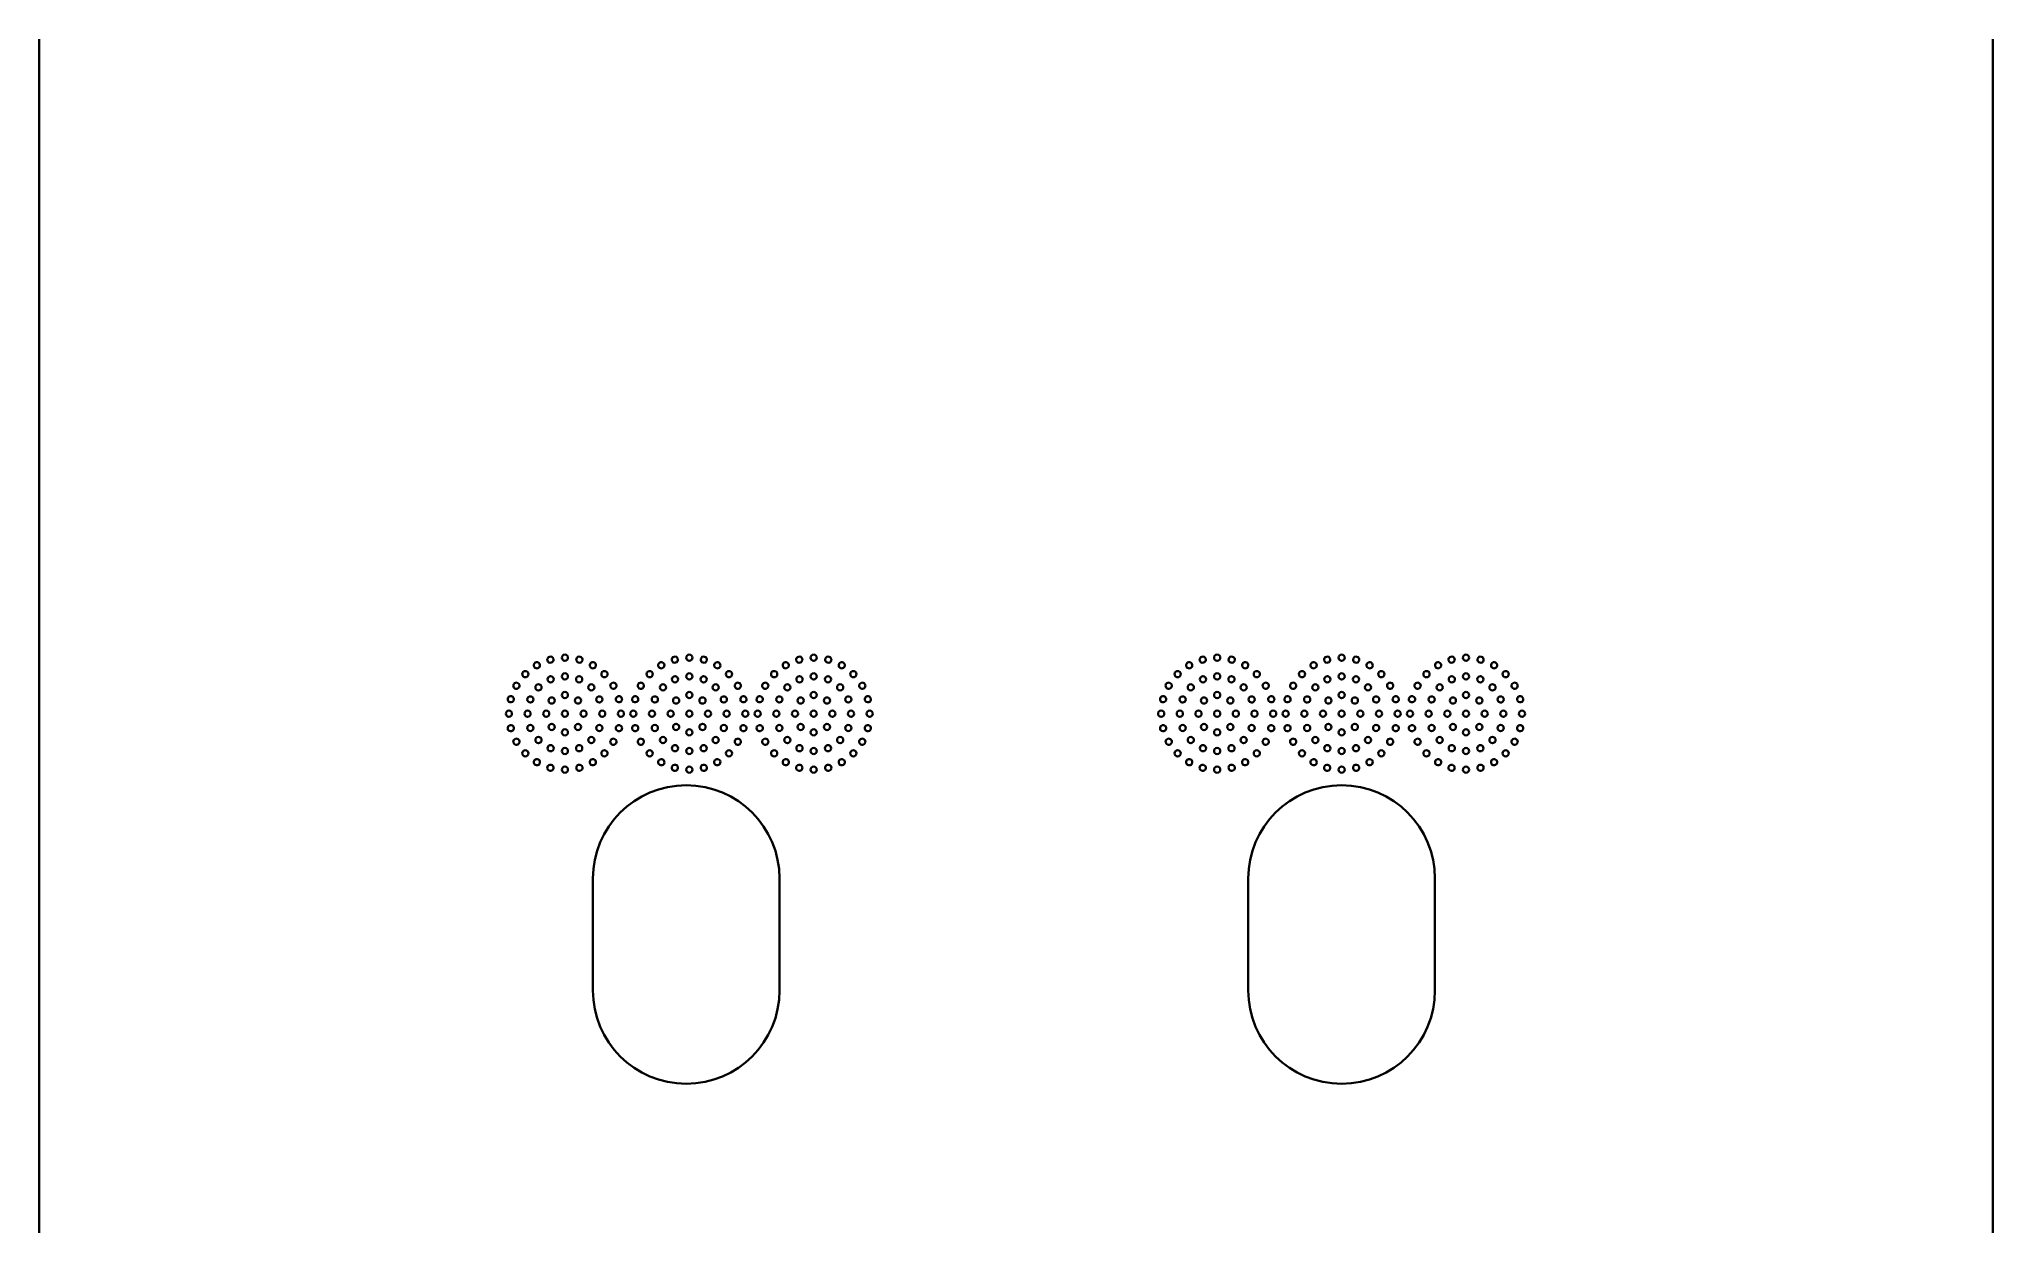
# Model space of a CAD drawing. Header units: inches. Extents: x 0 to 78.5, y 0 to 48.
import ezdxf

# ---------------------------------------------------------------- set-up
doc = ezdxf.new("R2010")
doc.units = ezdxf.units.IN
doc.header["$MEASUREMENT"] = 0
doc.layers.add('Layer 1', color=7, linetype='Continuous')

msp = doc.modelspace()

# ---------------------------------------------------------------- linework, layer by layer
at = {"layer": 'Layer 1', "color": 250, "lineweight": 35}
for points in [[(0, 0), (0, 48)], [(78.5, 48), (78.5, 0)]]:
    msp.add_lwpolyline(points, dxfattribs=at)
for points, knots in [([(19.937, 22.932), (19.997, 22.966), (20.074, 22.946), (20.108, 22.886), (20.143, 22.826), (20.122, 22.75), (20.062, 22.715), (20.003, 22.681), (19.926, 22.701), (19.892, 22.761), (19.857, 22.821), (19.878, 22.897), (19.937, 22.932)], [0, 0, 0, 0, 1, 1, 1, 2, 2, 2, 3, 3, 3, 4, 4, 4, 4]), ([(20.51, 23.169), (20.577, 23.187), (20.645, 23.147), (20.663, 23.081), (20.681, 23.014), (20.642, 22.945), (20.575, 22.928), (20.508, 22.91), (20.44, 22.949), (20.422, 23.016), (20.404, 23.083), (20.444, 23.151), (20.51, 23.169)], [0, 0, 0, 0, 1, 1, 1, 2, 2, 2, 3, 3, 3, 4, 4, 4, 4]), ([(21.125, 23.25), (21.194, 23.25), (21.25, 23.194), (21.25, 23.125), (21.25, 23.056), (21.194, 23), (21.125, 23), (21.056, 23), (21, 23.056), (21, 23.125), (21, 23.194), (21.056, 23.25), (21.125, 23.25)], [0, 0, 0, 0, 1, 1, 1, 2, 2, 2, 3, 3, 3, 4, 4, 4, 4]), ([(21.74, 23.169), (21.806, 23.151), (21.846, 23.083), (21.828, 23.016), (21.81, 22.949), (21.742, 22.91), (21.675, 22.928), (21.608, 22.945), (21.569, 23.014), (21.587, 23.081), (21.604, 23.147), (21.673, 23.187), (21.74, 23.169)], [0, 0, 0, 0, 1, 1, 1, 2, 2, 2, 3, 3, 3, 4, 4, 4, 4]), ([(22.312, 22.932), (22.372, 22.897), (22.393, 22.821), (22.358, 22.761), (22.324, 22.701), (22.247, 22.681), (22.187, 22.715), (22.128, 22.75), (22.107, 22.826), (22.142, 22.886), (22.176, 22.946), (22.253, 22.966), (22.312, 22.932)], [0, 0, 0, 0, 1, 1, 1, 2, 2, 2, 3, 3, 3, 4, 4, 4, 4]), ([(24.937, 22.932), (24.997, 22.966), (25.074, 22.946), (25.108, 22.886), (25.143, 22.826), (25.122, 22.75), (25.062, 22.715), (25.003, 22.681), (24.926, 22.701), (24.892, 22.761), (24.857, 22.821), (24.878, 22.897), (24.937, 22.932)], [0, 0, 0, 0, 1, 1, 1, 2, 2, 2, 3, 3, 3, 4, 4, 4, 4]), ([(25.51, 23.169), (25.577, 23.187), (25.645, 23.147), (25.663, 23.081), (25.681, 23.014), (25.642, 22.945), (25.575, 22.928), (25.508, 22.91), (25.44, 22.949), (25.422, 23.016), (25.404, 23.083), (25.444, 23.151), (25.51, 23.169)], [0, 0, 0, 0, 1, 1, 1, 2, 2, 2, 3, 3, 3, 4, 4, 4, 4]), ([(26.125, 23.25), (26.194, 23.25), (26.25, 23.194), (26.25, 23.125), (26.25, 23.056), (26.194, 23), (26.125, 23), (26.056, 23), (26, 23.056), (26, 23.125), (26, 23.194), (26.056, 23.25), (26.125, 23.25)], [0, 0, 0, 0, 1, 1, 1, 2, 2, 2, 3, 3, 3, 4, 4, 4, 4]), ([(26.74, 23.169), (26.806, 23.151), (26.846, 23.083), (26.828, 23.016), (26.81, 22.949), (26.742, 22.91), (26.675, 22.928), (26.608, 22.945), (26.569, 23.014), (26.587, 23.081), (26.604, 23.147), (26.673, 23.187), (26.74, 23.169)], [0, 0, 0, 0, 1, 1, 1, 2, 2, 2, 3, 3, 3, 4, 4, 4, 4]), ([(27.312, 22.932), (27.372, 22.897), (27.393, 22.821), (27.358, 22.761), (27.324, 22.701), (27.247, 22.681), (27.187, 22.715), (27.128, 22.75), (27.107, 22.826), (27.142, 22.886), (27.176, 22.946), (27.253, 22.966), (27.312, 22.932)], [0, 0, 0, 0, 1, 1, 1, 2, 2, 2, 3, 3, 3, 4, 4, 4, 4]), ([(29.937, 22.932), (29.997, 22.966), (30.074, 22.946), (30.108, 22.886), (30.143, 22.826), (30.122, 22.75), (30.062, 22.715), (30.003, 22.681), (29.926, 22.701), (29.892, 22.761), (29.857, 22.821), (29.878, 22.897), (29.937, 22.932)], [0, 0, 0, 0, 1, 1, 1, 2, 2, 2, 3, 3, 3, 4, 4, 4, 4]), ([(30.51, 23.169), (30.577, 23.187), (30.645, 23.147), (30.663, 23.081), (30.681, 23.014), (30.642, 22.945), (30.575, 22.928), (30.508, 22.91), (30.44, 22.949), (30.422, 23.016), (30.404, 23.083), (30.444, 23.151), (30.51, 23.169)], [0, 0, 0, 0, 1, 1, 1, 2, 2, 2, 3, 3, 3, 4, 4, 4, 4]), ([(31.125, 23.25), (31.194, 23.25), (31.25, 23.194), (31.25, 23.125), (31.25, 23.056), (31.194, 23), (31.125, 23), (31.056, 23), (31, 23.056), (31, 23.125), (31, 23.194), (31.056, 23.25), (31.125, 23.25)], [0, 0, 0, 0, 1, 1, 1, 2, 2, 2, 3, 3, 3, 4, 4, 4, 4]), ([(31.74, 23.169), (31.806, 23.151), (31.846, 23.083), (31.828, 23.016), (31.81, 22.949), (31.742, 22.91), (31.675, 22.928), (31.608, 22.945), (31.569, 23.014), (31.587, 23.081), (31.604, 23.147), (31.673, 23.187), (31.74, 23.169)], [0, 0, 0, 0, 1, 1, 1, 2, 2, 2, 3, 3, 3, 4, 4, 4, 4]), ([(32.312, 22.932), (32.372, 22.897), (32.393, 22.821), (32.358, 22.761), (32.324, 22.701), (32.247, 22.681), (32.187, 22.715), (32.128, 22.75), (32.107, 22.826), (32.142, 22.886), (32.176, 22.946), (32.253, 22.966), (32.312, 22.932)], [0, 0, 0, 0, 1, 1, 1, 2, 2, 2, 3, 3, 3, 4, 4, 4, 4]), ([(46.146, 22.932), (46.206, 22.966), (46.282, 22.946), (46.317, 22.886), (46.351, 22.826), (46.331, 22.75), (46.271, 22.715), (46.211, 22.681), (46.135, 22.701), (46.1, 22.761), (46.066, 22.821), (46.086, 22.897), (46.146, 22.932)], [0, 0, 0, 0, 1, 1, 1, 2, 2, 2, 3, 3, 3, 4, 4, 4, 4]), ([(46.719, 23.169), (46.785, 23.187), (46.854, 23.147), (46.872, 23.081), (46.89, 23.014), (46.85, 22.945), (46.783, 22.928), (46.717, 22.91), (46.648, 22.949), (46.63, 23.016), (46.612, 23.083), (46.652, 23.151), (46.719, 23.169)], [0, 0, 0, 0, 1, 1, 1, 2, 2, 2, 3, 3, 3, 4, 4, 4, 4]), ([(47.333, 23.25), (47.402, 23.25), (47.458, 23.194), (47.458, 23.125), (47.458, 23.056), (47.402, 23), (47.333, 23), (47.264, 23), (47.208, 23.056), (47.208, 23.125), (47.208, 23.194), (47.264, 23.25), (47.333, 23.25)], [0, 0, 0, 0, 1, 1, 1, 2, 2, 2, 3, 3, 3, 4, 4, 4, 4]), ([(47.948, 23.169), (48.015, 23.151), (48.054, 23.083), (48.036, 23.016), (48.019, 22.949), (47.95, 22.91), (47.883, 22.928), (47.817, 22.945), (47.777, 23.014), (47.795, 23.081), (47.813, 23.147), (47.881, 23.187), (47.948, 23.169)], [0, 0, 0, 0, 1, 1, 1, 2, 2, 2, 3, 3, 3, 4, 4, 4, 4]), ([(48.521, 22.932), (48.581, 22.897), (48.601, 22.821), (48.567, 22.761), (48.532, 22.701), (48.456, 22.681), (48.396, 22.715), (48.336, 22.75), (48.316, 22.826), (48.35, 22.886), (48.385, 22.946), (48.461, 22.966), (48.521, 22.932)], [0, 0, 0, 0, 1, 1, 1, 2, 2, 2, 3, 3, 3, 4, 4, 4, 4]), ([(51.146, 22.932), (51.206, 22.966), (51.282, 22.946), (51.317, 22.886), (51.351, 22.826), (51.331, 22.75), (51.271, 22.715), (51.211, 22.681), (51.135, 22.701), (51.1, 22.761), (51.066, 22.821), (51.086, 22.897), (51.146, 22.932)], [0, 0, 0, 0, 1, 1, 1, 2, 2, 2, 3, 3, 3, 4, 4, 4, 4]), ([(51.719, 23.169), (51.785, 23.187), (51.854, 23.147), (51.872, 23.081), (51.89, 23.014), (51.85, 22.945), (51.783, 22.928), (51.717, 22.91), (51.648, 22.949), (51.63, 23.016), (51.612, 23.083), (51.652, 23.151), (51.719, 23.169)], [0, 0, 0, 0, 1, 1, 1, 2, 2, 2, 3, 3, 3, 4, 4, 4, 4]), ([(52.333, 23.25), (52.402, 23.25), (52.458, 23.194), (52.458, 23.125), (52.458, 23.056), (52.402, 23), (52.333, 23), (52.264, 23), (52.208, 23.056), (52.208, 23.125), (52.208, 23.194), (52.264, 23.25), (52.333, 23.25)], [0, 0, 0, 0, 1, 1, 1, 2, 2, 2, 3, 3, 3, 4, 4, 4, 4]), ([(52.948, 23.169), (53.015, 23.151), (53.054, 23.083), (53.036, 23.016), (53.019, 22.949), (52.95, 22.91), (52.883, 22.928), (52.817, 22.945), (52.777, 23.014), (52.795, 23.081), (52.813, 23.147), (52.881, 23.187), (52.948, 23.169)], [0, 0, 0, 0, 1, 1, 1, 2, 2, 2, 3, 3, 3, 4, 4, 4, 4]), ([(53.521, 22.932), (53.581, 22.897), (53.601, 22.821), (53.567, 22.761), (53.532, 22.701), (53.456, 22.681), (53.396, 22.715), (53.336, 22.75), (53.316, 22.826), (53.35, 22.886), (53.385, 22.946), (53.461, 22.966), (53.521, 22.932)], [0, 0, 0, 0, 1, 1, 1, 2, 2, 2, 3, 3, 3, 4, 4, 4, 4]), ([(56.146, 22.932), (56.206, 22.966), (56.282, 22.946), (56.317, 22.886), (56.351, 22.826), (56.331, 22.75), (56.271, 22.715), (56.211, 22.681), (56.135, 22.701), (56.1, 22.761), (56.066, 22.821), (56.086, 22.897), (56.146, 22.932)], [0, 0, 0, 0, 1, 1, 1, 2, 2, 2, 3, 3, 3, 4, 4, 4, 4]), ([(56.719, 23.169), (56.785, 23.187), (56.854, 23.147), (56.872, 23.081), (56.89, 23.014), (56.85, 22.945), (56.783, 22.928), (56.717, 22.91), (56.648, 22.949), (56.63, 23.016), (56.612, 23.083), (56.652, 23.151), (56.719, 23.169)], [0, 0, 0, 0, 1, 1, 1, 2, 2, 2, 3, 3, 3, 4, 4, 4, 4]), ([(57.333, 23.25), (57.402, 23.25), (57.458, 23.194), (57.458, 23.125), (57.458, 23.056), (57.402, 23), (57.333, 23), (57.264, 23), (57.208, 23.056), (57.208, 23.125), (57.208, 23.194), (57.264, 23.25), (57.333, 23.25)], [0, 0, 0, 0, 1, 1, 1, 2, 2, 2, 3, 3, 3, 4, 4, 4, 4]), ([(57.948, 23.169), (58.015, 23.151), (58.054, 23.083), (58.036, 23.016), (58.019, 22.949), (57.95, 22.91), (57.883, 22.928), (57.817, 22.945), (57.777, 23.014), (57.795, 23.081), (57.813, 23.147), (57.881, 23.187), (57.948, 23.169)], [0, 0, 0, 0, 1, 1, 1, 2, 2, 2, 3, 3, 3, 4, 4, 4, 4]), ([(58.521, 22.932), (58.581, 22.897), (58.601, 22.821), (58.567, 22.761), (58.532, 22.701), (58.456, 22.681), (58.396, 22.715), (58.336, 22.75), (58.316, 22.826), (58.35, 22.886), (58.385, 22.946), (58.461, 22.966), (58.521, 22.932)], [0, 0, 0, 0, 1, 1, 1, 2, 2, 2, 3, 3, 3, 4, 4, 4, 4]), ([(19.068, 22.062), (19.103, 22.122), (19.179, 22.143), (19.239, 22.108), (19.299, 22.074), (19.319, 21.997), (19.285, 21.937), (19.25, 21.878), (19.174, 21.857), (19.114, 21.892), (19.054, 21.926), (19.034, 22.003), (19.068, 22.062)], [0, 0, 0, 0, 1, 1, 1, 2, 2, 2, 3, 3, 3, 4, 4, 4, 4]), ([(19.446, 22.554), (19.494, 22.603), (19.574, 22.603), (19.622, 22.554), (19.671, 22.506), (19.671, 22.426), (19.622, 22.378), (19.574, 22.329), (19.494, 22.329), (19.446, 22.378), (19.397, 22.426), (19.397, 22.506), (19.446, 22.554)], [0, 0, 0, 0, 1, 1, 1, 2, 2, 2, 3, 3, 3, 4, 4, 4, 4]), ([(19.976, 22.024), (20.025, 22.073), (20.104, 22.073), (20.153, 22.024), (20.202, 21.975), (20.202, 21.896), (20.153, 21.847), (20.104, 21.798), (20.025, 21.798), (19.976, 21.847), (19.927, 21.896), (19.927, 21.975), (19.976, 22.024)], [0, 0, 0, 0, 1, 1, 1, 2, 2, 2, 3, 3, 3, 4, 4, 4, 4]), ([(20.503, 22.376), (20.567, 22.403), (20.64, 22.372), (20.666, 22.309), (20.693, 22.245), (20.663, 22.172), (20.599, 22.145), (20.535, 22.119), (20.462, 22.149), (20.436, 22.213), (20.409, 22.277), (20.439, 22.35), (20.503, 22.376)], [0, 0, 0, 0, 1, 1, 1, 2, 2, 2, 3, 3, 3, 4, 4, 4, 4]), ([(21.125, 22.5), (21.194, 22.5), (21.25, 22.444), (21.25, 22.375), (21.25, 22.306), (21.194, 22.25), (21.125, 22.25), (21.056, 22.25), (21, 22.306), (21, 22.375), (21, 22.444), (21.056, 22.5), (21.125, 22.5)], [0, 0, 0, 0, 1, 1, 1, 2, 2, 2, 3, 3, 3, 4, 4, 4, 4]), ([(21.747, 22.376), (21.811, 22.35), (21.841, 22.277), (21.815, 22.213), (21.788, 22.149), (21.715, 22.119), (21.651, 22.145), (21.587, 22.172), (21.557, 22.245), (21.584, 22.309), (21.61, 22.372), (21.683, 22.403), (21.747, 22.376)], [0, 0, 0, 0, 1, 1, 1, 2, 2, 2, 3, 3, 3, 4, 4, 4, 4]), ([(22.274, 22.024), (22.323, 21.975), (22.323, 21.896), (22.274, 21.847), (22.225, 21.798), (22.146, 21.798), (22.097, 21.847), (22.048, 21.896), (22.048, 21.975), (22.097, 22.024), (22.146, 22.073), (22.225, 22.073), (22.274, 22.024)], [0, 0, 0, 0, 1, 1, 1, 2, 2, 2, 3, 3, 3, 4, 4, 4, 4]), ([(22.804, 22.554), (22.853, 22.506), (22.853, 22.426), (22.804, 22.378), (22.756, 22.329), (22.676, 22.329), (22.628, 22.378), (22.579, 22.426), (22.579, 22.506), (22.628, 22.554), (22.676, 22.603), (22.756, 22.603), (22.804, 22.554)], [0, 0, 0, 0, 1, 1, 1, 2, 2, 2, 3, 3, 3, 4, 4, 4, 4]), ([(23.182, 22.063), (23.216, 22.003), (23.196, 21.926), (23.136, 21.892), (23.076, 21.857), (23, 21.878), (22.965, 21.938), (22.931, 21.997), (22.951, 22.074), (23.011, 22.108), (23.071, 22.143), (23.147, 22.122), (23.182, 22.063)], [0, 0, 0, 0, 1, 1, 1, 2, 2, 2, 3, 3, 3, 4, 4, 4, 4]), ([(24.068, 22.062), (24.103, 22.122), (24.179, 22.143), (24.239, 22.108), (24.299, 22.074), (24.319, 21.997), (24.285, 21.937), (24.25, 21.878), (24.174, 21.857), (24.114, 21.892), (24.054, 21.926), (24.034, 22.003), (24.068, 22.062)], [0, 0, 0, 0, 1, 1, 1, 2, 2, 2, 3, 3, 3, 4, 4, 4, 4]), ([(24.446, 22.554), (24.494, 22.603), (24.574, 22.603), (24.622, 22.554), (24.671, 22.506), (24.671, 22.426), (24.622, 22.378), (24.574, 22.329), (24.494, 22.329), (24.446, 22.378), (24.397, 22.426), (24.397, 22.506), (24.446, 22.554)], [0, 0, 0, 0, 1, 1, 1, 2, 2, 2, 3, 3, 3, 4, 4, 4, 4]), ([(24.976, 22.024), (25.025, 22.073), (25.104, 22.073), (25.153, 22.024), (25.202, 21.975), (25.202, 21.896), (25.153, 21.847), (25.104, 21.798), (25.025, 21.798), (24.976, 21.847), (24.927, 21.896), (24.927, 21.975), (24.976, 22.024)], [0, 0, 0, 0, 1, 1, 1, 2, 2, 2, 3, 3, 3, 4, 4, 4, 4]), ([(25.503, 22.376), (25.567, 22.403), (25.64, 22.372), (25.666, 22.309), (25.693, 22.245), (25.663, 22.172), (25.599, 22.145), (25.535, 22.119), (25.462, 22.149), (25.436, 22.213), (25.409, 22.277), (25.439, 22.35), (25.503, 22.376)], [0, 0, 0, 0, 1, 1, 1, 2, 2, 2, 3, 3, 3, 4, 4, 4, 4]), ([(26.125, 22.5), (26.194, 22.5), (26.25, 22.444), (26.25, 22.375), (26.25, 22.306), (26.194, 22.25), (26.125, 22.25), (26.056, 22.25), (26, 22.306), (26, 22.375), (26, 22.444), (26.056, 22.5), (26.125, 22.5)], [0, 0, 0, 0, 1, 1, 1, 2, 2, 2, 3, 3, 3, 4, 4, 4, 4]), ([(26.747, 22.376), (26.811, 22.35), (26.841, 22.277), (26.815, 22.213), (26.788, 22.149), (26.715, 22.119), (26.651, 22.145), (26.587, 22.172), (26.557, 22.245), (26.584, 22.309), (26.61, 22.372), (26.683, 22.403), (26.747, 22.376)], [0, 0, 0, 0, 1, 1, 1, 2, 2, 2, 3, 3, 3, 4, 4, 4, 4]), ([(27.274, 22.024), (27.323, 21.975), (27.323, 21.896), (27.274, 21.847), (27.225, 21.798), (27.146, 21.798), (27.097, 21.847), (27.048, 21.896), (27.048, 21.975), (27.097, 22.024), (27.146, 22.073), (27.225, 22.073), (27.274, 22.024)], [0, 0, 0, 0, 1, 1, 1, 2, 2, 2, 3, 3, 3, 4, 4, 4, 4]), ([(27.804, 22.554), (27.853, 22.506), (27.853, 22.426), (27.804, 22.378), (27.756, 22.329), (27.676, 22.329), (27.628, 22.378), (27.579, 22.426), (27.579, 22.506), (27.628, 22.554), (27.676, 22.603), (27.756, 22.603), (27.804, 22.554)], [0, 0, 0, 0, 1, 1, 1, 2, 2, 2, 3, 3, 3, 4, 4, 4, 4]), ([(28.182, 22.063), (28.216, 22.003), (28.196, 21.926), (28.136, 21.892), (28.076, 21.857), (28, 21.878), (27.965, 21.938), (27.931, 21.997), (27.951, 22.074), (28.011, 22.108), (28.071, 22.143), (28.147, 22.122), (28.182, 22.063)], [0, 0, 0, 0, 1, 1, 1, 2, 2, 2, 3, 3, 3, 4, 4, 4, 4]), ([(29.068, 22.062), (29.103, 22.122), (29.179, 22.143), (29.239, 22.108), (29.299, 22.074), (29.319, 21.997), (29.285, 21.937), (29.25, 21.878), (29.174, 21.857), (29.114, 21.892), (29.054, 21.926), (29.034, 22.003), (29.068, 22.062)], [0, 0, 0, 0, 1, 1, 1, 2, 2, 2, 3, 3, 3, 4, 4, 4, 4]), ([(29.446, 22.554), (29.494, 22.603), (29.574, 22.603), (29.622, 22.554), (29.671, 22.506), (29.671, 22.426), (29.622, 22.378), (29.574, 22.329), (29.494, 22.329), (29.446, 22.378), (29.397, 22.426), (29.397, 22.506), (29.446, 22.554)], [0, 0, 0, 0, 1, 1, 1, 2, 2, 2, 3, 3, 3, 4, 4, 4, 4]), ([(29.976, 22.024), (30.025, 22.073), (30.104, 22.073), (30.153, 22.024), (30.202, 21.975), (30.202, 21.896), (30.153, 21.847), (30.104, 21.798), (30.025, 21.798), (29.976, 21.847), (29.927, 21.896), (29.927, 21.975), (29.976, 22.024)], [0, 0, 0, 0, 1, 1, 1, 2, 2, 2, 3, 3, 3, 4, 4, 4, 4]), ([(30.503, 22.376), (30.567, 22.403), (30.64, 22.372), (30.666, 22.309), (30.693, 22.245), (30.663, 22.172), (30.599, 22.145), (30.535, 22.119), (30.462, 22.149), (30.436, 22.213), (30.409, 22.277), (30.439, 22.35), (30.503, 22.376)], [0, 0, 0, 0, 1, 1, 1, 2, 2, 2, 3, 3, 3, 4, 4, 4, 4]), ([(31.125, 22.5), (31.194, 22.5), (31.25, 22.444), (31.25, 22.375), (31.25, 22.306), (31.194, 22.25), (31.125, 22.25), (31.056, 22.25), (31, 22.306), (31, 22.375), (31, 22.444), (31.056, 22.5), (31.125, 22.5)], [0, 0, 0, 0, 1, 1, 1, 2, 2, 2, 3, 3, 3, 4, 4, 4, 4]), ([(31.747, 22.376), (31.811, 22.35), (31.841, 22.277), (31.815, 22.213), (31.788, 22.149), (31.715, 22.119), (31.651, 22.145), (31.587, 22.172), (31.557, 22.245), (31.584, 22.309), (31.61, 22.372), (31.683, 22.403), (31.747, 22.376)], [0, 0, 0, 0, 1, 1, 1, 2, 2, 2, 3, 3, 3, 4, 4, 4, 4]), ([(32.274, 22.024), (32.323, 21.975), (32.323, 21.896), (32.274, 21.847), (32.225, 21.798), (32.146, 21.798), (32.097, 21.847), (32.048, 21.896), (32.048, 21.975), (32.097, 22.024), (32.146, 22.073), (32.225, 22.073), (32.274, 22.024)], [0, 0, 0, 0, 1, 1, 1, 2, 2, 2, 3, 3, 3, 4, 4, 4, 4]), ([(32.804, 22.554), (32.853, 22.506), (32.853, 22.426), (32.804, 22.378), (32.756, 22.329), (32.676, 22.329), (32.628, 22.378), (32.579, 22.426), (32.579, 22.506), (32.628, 22.554), (32.676, 22.603), (32.756, 22.603), (32.804, 22.554)], [0, 0, 0, 0, 1, 1, 1, 2, 2, 2, 3, 3, 3, 4, 4, 4, 4]), ([(33.182, 22.063), (33.216, 22.003), (33.196, 21.926), (33.136, 21.892), (33.076, 21.857), (33, 21.878), (32.965, 21.938), (32.931, 21.997), (32.951, 22.074), (33.011, 22.108), (33.071, 22.143), (33.147, 22.122), (33.182, 22.063)], [0, 0, 0, 0, 1, 1, 1, 2, 2, 2, 3, 3, 3, 4, 4, 4, 4]), ([(45.276, 22.062), (45.311, 22.122), (45.387, 22.143), (45.447, 22.108), (45.507, 22.074), (45.528, 21.997), (45.493, 21.937), (45.458, 21.878), (45.382, 21.857), (45.322, 21.892), (45.262, 21.926), (45.242, 22.003), (45.276, 22.062)], [0, 0, 0, 0, 1, 1, 1, 2, 2, 2, 3, 3, 3, 4, 4, 4, 4]), ([(45.654, 22.554), (45.703, 22.603), (45.782, 22.603), (45.831, 22.554), (45.88, 22.506), (45.88, 22.426), (45.831, 22.378), (45.782, 22.329), (45.703, 22.329), (45.654, 22.378), (45.605, 22.426), (45.605, 22.506), (45.654, 22.554)], [0, 0, 0, 0, 1, 1, 1, 2, 2, 2, 3, 3, 3, 4, 4, 4, 4]), ([(46.184, 22.024), (46.233, 22.073), (46.312, 22.073), (46.361, 22.024), (46.41, 21.975), (46.41, 21.896), (46.361, 21.847), (46.312, 21.798), (46.233, 21.798), (46.184, 21.847), (46.135, 21.896), (46.135, 21.975), (46.184, 22.024)], [0, 0, 0, 0, 1, 1, 1, 2, 2, 2, 3, 3, 3, 4, 4, 4, 4]), ([(46.711, 22.376), (46.775, 22.403), (46.848, 22.372), (46.875, 22.309), (46.901, 22.245), (46.871, 22.172), (46.807, 22.145), (46.743, 22.119), (46.67, 22.149), (46.644, 22.213), (46.617, 22.277), (46.648, 22.35), (46.711, 22.376)], [0, 0, 0, 0, 1, 1, 1, 2, 2, 2, 3, 3, 3, 4, 4, 4, 4]), ([(47.333, 22.5), (47.402, 22.5), (47.458, 22.444), (47.458, 22.375), (47.458, 22.306), (47.402, 22.25), (47.333, 22.25), (47.264, 22.25), (47.208, 22.306), (47.208, 22.375), (47.208, 22.444), (47.264, 22.5), (47.333, 22.5)], [0, 0, 0, 0, 1, 1, 1, 2, 2, 2, 3, 3, 3, 4, 4, 4, 4]), ([(47.955, 22.376), (48.019, 22.35), (48.049, 22.277), (48.023, 22.213), (47.996, 22.149), (47.923, 22.119), (47.86, 22.145), (47.796, 22.172), (47.765, 22.245), (47.792, 22.309), (47.818, 22.372), (47.891, 22.403), (47.955, 22.376)], [0, 0, 0, 0, 1, 1, 1, 2, 2, 2, 3, 3, 3, 4, 4, 4, 4]), ([(48.482, 22.024), (48.531, 21.975), (48.531, 21.896), (48.482, 21.847), (48.434, 21.798), (48.354, 21.798), (48.306, 21.847), (48.257, 21.896), (48.257, 21.975), (48.306, 22.024), (48.354, 22.073), (48.434, 22.073), (48.482, 22.024)], [0, 0, 0, 0, 1, 1, 1, 2, 2, 2, 3, 3, 3, 4, 4, 4, 4]), ([(49.013, 22.554), (49.062, 22.506), (49.062, 22.426), (49.013, 22.378), (48.964, 22.329), (48.885, 22.329), (48.836, 22.378), (48.787, 22.426), (48.787, 22.506), (48.836, 22.554), (48.885, 22.603), (48.964, 22.603), (49.013, 22.554)], [0, 0, 0, 0, 1, 1, 1, 2, 2, 2, 3, 3, 3, 4, 4, 4, 4]), ([(49.39, 22.062), (49.425, 22.003), (49.404, 21.926), (49.344, 21.892), (49.285, 21.857), (49.208, 21.878), (49.174, 21.938), (49.139, 21.997), (49.16, 22.074), (49.219, 22.108), (49.279, 22.143), (49.356, 22.122), (49.39, 22.062)], [0, 0, 0, 0, 1, 1, 1, 2, 2, 2, 3, 3, 3, 4, 4, 4, 4]), ([(50.276, 22.062), (50.311, 22.122), (50.387, 22.143), (50.447, 22.108), (50.507, 22.074), (50.528, 21.997), (50.493, 21.937), (50.458, 21.878), (50.382, 21.857), (50.322, 21.892), (50.262, 21.926), (50.242, 22.003), (50.276, 22.062)], [0, 0, 0, 0, 1, 1, 1, 2, 2, 2, 3, 3, 3, 4, 4, 4, 4]), ([(50.654, 22.554), (50.703, 22.603), (50.782, 22.603), (50.831, 22.554), (50.88, 22.506), (50.88, 22.426), (50.831, 22.378), (50.782, 22.329), (50.703, 22.329), (50.654, 22.378), (50.605, 22.426), (50.605, 22.506), (50.654, 22.554)], [0, 0, 0, 0, 1, 1, 1, 2, 2, 2, 3, 3, 3, 4, 4, 4, 4]), ([(51.184, 22.024), (51.233, 22.073), (51.312, 22.073), (51.361, 22.024), (51.41, 21.975), (51.41, 21.896), (51.361, 21.847), (51.312, 21.798), (51.233, 21.798), (51.184, 21.847), (51.135, 21.896), (51.135, 21.975), (51.184, 22.024)], [0, 0, 0, 0, 1, 1, 1, 2, 2, 2, 3, 3, 3, 4, 4, 4, 4]), ([(51.711, 22.376), (51.775, 22.403), (51.848, 22.372), (51.875, 22.309), (51.901, 22.245), (51.871, 22.172), (51.807, 22.145), (51.743, 22.119), (51.67, 22.149), (51.644, 22.213), (51.617, 22.277), (51.648, 22.35), (51.711, 22.376)], [0, 0, 0, 0, 1, 1, 1, 2, 2, 2, 3, 3, 3, 4, 4, 4, 4]), ([(52.333, 22.5), (52.402, 22.5), (52.458, 22.444), (52.458, 22.375), (52.458, 22.306), (52.402, 22.25), (52.333, 22.25), (52.264, 22.25), (52.208, 22.306), (52.208, 22.375), (52.208, 22.444), (52.264, 22.5), (52.333, 22.5)], [0, 0, 0, 0, 1, 1, 1, 2, 2, 2, 3, 3, 3, 4, 4, 4, 4]), ([(52.955, 22.376), (53.019, 22.35), (53.049, 22.277), (53.023, 22.213), (52.996, 22.149), (52.923, 22.119), (52.86, 22.145), (52.796, 22.172), (52.765, 22.245), (52.792, 22.309), (52.818, 22.372), (52.891, 22.403), (52.955, 22.376)], [0, 0, 0, 0, 1, 1, 1, 2, 2, 2, 3, 3, 3, 4, 4, 4, 4]), ([(53.482, 22.024), (53.531, 21.975), (53.531, 21.896), (53.482, 21.847), (53.434, 21.798), (53.354, 21.798), (53.306, 21.847), (53.257, 21.896), (53.257, 21.975), (53.306, 22.024), (53.354, 22.073), (53.434, 22.073), (53.482, 22.024)], [0, 0, 0, 0, 1, 1, 1, 2, 2, 2, 3, 3, 3, 4, 4, 4, 4]), ([(54.013, 22.554), (54.062, 22.506), (54.062, 22.426), (54.013, 22.378), (53.964, 22.329), (53.885, 22.329), (53.836, 22.378), (53.787, 22.426), (53.787, 22.506), (53.836, 22.554), (53.885, 22.603), (53.964, 22.603), (54.013, 22.554)], [0, 0, 0, 0, 1, 1, 1, 2, 2, 2, 3, 3, 3, 4, 4, 4, 4]), ([(54.39, 22.062), (54.425, 22.003), (54.404, 21.926), (54.344, 21.892), (54.285, 21.857), (54.208, 21.878), (54.174, 21.938), (54.139, 21.997), (54.16, 22.074), (54.219, 22.108), (54.279, 22.143), (54.356, 22.122), (54.39, 22.062)], [0, 0, 0, 0, 1, 1, 1, 2, 2, 2, 3, 3, 3, 4, 4, 4, 4]), ([(55.276, 22.062), (55.311, 22.122), (55.387, 22.143), (55.447, 22.108), (55.507, 22.074), (55.528, 21.997), (55.493, 21.937), (55.458, 21.878), (55.382, 21.857), (55.322, 21.892), (55.262, 21.926), (55.242, 22.003), (55.276, 22.062)], [0, 0, 0, 0, 1, 1, 1, 2, 2, 2, 3, 3, 3, 4, 4, 4, 4]), ([(55.654, 22.554), (55.703, 22.603), (55.782, 22.603), (55.831, 22.554), (55.88, 22.506), (55.88, 22.426), (55.831, 22.378), (55.782, 22.329), (55.703, 22.329), (55.654, 22.378), (55.605, 22.426), (55.605, 22.506), (55.654, 22.554)], [0, 0, 0, 0, 1, 1, 1, 2, 2, 2, 3, 3, 3, 4, 4, 4, 4]), ([(56.184, 22.024), (56.233, 22.073), (56.312, 22.073), (56.361, 22.024), (56.41, 21.975), (56.41, 21.896), (56.361, 21.847), (56.312, 21.798), (56.233, 21.798), (56.184, 21.847), (56.135, 21.896), (56.135, 21.975), (56.184, 22.024)], [0, 0, 0, 0, 1, 1, 1, 2, 2, 2, 3, 3, 3, 4, 4, 4, 4]), ([(56.711, 22.376), (56.775, 22.403), (56.848, 22.372), (56.875, 22.309), (56.901, 22.245), (56.871, 22.172), (56.807, 22.145), (56.743, 22.119), (56.67, 22.149), (56.644, 22.213), (56.617, 22.277), (56.648, 22.35), (56.711, 22.376)], [0, 0, 0, 0, 1, 1, 1, 2, 2, 2, 3, 3, 3, 4, 4, 4, 4]), ([(57.333, 22.5), (57.402, 22.5), (57.458, 22.444), (57.458, 22.375), (57.458, 22.306), (57.402, 22.25), (57.333, 22.25), (57.264, 22.25), (57.208, 22.306), (57.208, 22.375), (57.208, 22.444), (57.264, 22.5), (57.333, 22.5)], [0, 0, 0, 0, 1, 1, 1, 2, 2, 2, 3, 3, 3, 4, 4, 4, 4]), ([(57.955, 22.376), (58.019, 22.35), (58.049, 22.277), (58.023, 22.213), (57.996, 22.149), (57.923, 22.119), (57.86, 22.145), (57.796, 22.172), (57.765, 22.245), (57.792, 22.309), (57.818, 22.372), (57.891, 22.403), (57.955, 22.376)], [0, 0, 0, 0, 1, 1, 1, 2, 2, 2, 3, 3, 3, 4, 4, 4, 4]), ([(58.482, 22.024), (58.531, 21.975), (58.531, 21.896), (58.482, 21.847), (58.434, 21.798), (58.354, 21.798), (58.306, 21.847), (58.257, 21.896), (58.257, 21.975), (58.306, 22.024), (58.354, 22.073), (58.434, 22.073), (58.482, 22.024)], [0, 0, 0, 0, 1, 1, 1, 2, 2, 2, 3, 3, 3, 4, 4, 4, 4]), ([(59.013, 22.554), (59.062, 22.506), (59.062, 22.426), (59.013, 22.378), (58.964, 22.329), (58.885, 22.329), (58.836, 22.378), (58.787, 22.426), (58.787, 22.506), (58.836, 22.554), (58.885, 22.603), (58.964, 22.603), (59.013, 22.554)], [0, 0, 0, 0, 1, 1, 1, 2, 2, 2, 3, 3, 3, 4, 4, 4, 4]), ([(59.39, 22.062), (59.425, 22.003), (59.404, 21.926), (59.344, 21.892), (59.285, 21.857), (59.208, 21.878), (59.174, 21.938), (59.139, 21.997), (59.16, 22.074), (59.219, 22.108), (59.279, 22.143), (59.356, 22.122), (59.39, 22.062)], [0, 0, 0, 0, 1, 1, 1, 2, 2, 2, 3, 3, 3, 4, 4, 4, 4]), ([(18.831, 21.49), (18.849, 21.556), (18.917, 21.596), (18.984, 21.578), (19.051, 21.56), (19.09, 21.492), (19.072, 21.425), (19.055, 21.358), (18.986, 21.319), (18.919, 21.337), (18.853, 21.354), (18.813, 21.423), (18.831, 21.49)], [0, 0, 0, 0, 1, 1, 1, 2, 2, 2, 3, 3, 3, 4, 4, 4, 4]), ([(19.624, 21.497), (19.65, 21.561), (19.723, 21.591), (19.787, 21.564), (19.851, 21.538), (19.881, 21.465), (19.855, 21.401), (19.828, 21.337), (19.755, 21.307), (19.691, 21.334), (19.628, 21.36), (19.597, 21.433), (19.624, 21.497)], [0, 0, 0, 0, 1, 1, 1, 2, 2, 2, 3, 3, 3, 4, 4, 4, 4]), ([(20.506, 21.494), (20.555, 21.543), (20.634, 21.543), (20.683, 21.494), (20.732, 21.445), (20.732, 21.366), (20.683, 21.317), (20.634, 21.268), (20.555, 21.268), (20.506, 21.317), (20.457, 21.366), (20.457, 21.445), (20.506, 21.494)], [0, 0, 0, 0, 1, 1, 1, 2, 2, 2, 3, 3, 3, 4, 4, 4, 4]), ([(21.125, 21.75), (21.194, 21.75), (21.25, 21.694), (21.25, 21.625), (21.25, 21.556), (21.194, 21.5), (21.125, 21.5), (21.056, 21.5), (21, 21.556), (21, 21.625), (21, 21.694), (21.056, 21.75), (21.125, 21.75)], [0, 0, 0, 0, 1, 1, 1, 2, 2, 2, 3, 3, 3, 4, 4, 4, 4]), ([(21.744, 21.494), (21.793, 21.445), (21.793, 21.366), (21.744, 21.317), (21.695, 21.268), (21.616, 21.268), (21.567, 21.317), (21.518, 21.366), (21.518, 21.445), (21.567, 21.494), (21.616, 21.543), (21.695, 21.543), (21.744, 21.494)], [0, 0, 0, 0, 1, 1, 1, 2, 2, 2, 3, 3, 3, 4, 4, 4, 4]), ([(22.626, 21.497), (22.653, 21.433), (22.622, 21.36), (22.559, 21.334), (22.495, 21.307), (22.422, 21.337), (22.395, 21.401), (22.369, 21.465), (22.399, 21.538), (22.463, 21.564), (22.527, 21.591), (22.6, 21.561), (22.626, 21.497)], [0, 0, 0, 0, 1, 1, 1, 2, 2, 2, 3, 3, 3, 4, 4, 4, 4]), ([(23.419, 21.49), (23.437, 21.423), (23.397, 21.354), (23.331, 21.337), (23.264, 21.319), (23.195, 21.358), (23.178, 21.425), (23.16, 21.492), (23.199, 21.56), (23.266, 21.578), (23.333, 21.596), (23.401, 21.556), (23.419, 21.49)], [0, 0, 0, 0, 1, 1, 1, 2, 2, 2, 3, 3, 3, 4, 4, 4, 4]), ([(23.831, 21.49), (23.849, 21.556), (23.917, 21.596), (23.984, 21.578), (24.051, 21.56), (24.09, 21.492), (24.072, 21.425), (24.055, 21.358), (23.986, 21.319), (23.919, 21.337), (23.853, 21.354), (23.813, 21.423), (23.831, 21.49)], [0, 0, 0, 0, 1, 1, 1, 2, 2, 2, 3, 3, 3, 4, 4, 4, 4]), ([(24.624, 21.497), (24.65, 21.561), (24.723, 21.591), (24.787, 21.564), (24.851, 21.538), (24.881, 21.465), (24.855, 21.401), (24.828, 21.337), (24.755, 21.307), (24.691, 21.334), (24.628, 21.36), (24.597, 21.433), (24.624, 21.497)], [0, 0, 0, 0, 1, 1, 1, 2, 2, 2, 3, 3, 3, 4, 4, 4, 4]), ([(25.506, 21.494), (25.555, 21.543), (25.634, 21.543), (25.683, 21.494), (25.732, 21.445), (25.732, 21.366), (25.683, 21.317), (25.634, 21.268), (25.555, 21.268), (25.506, 21.317), (25.457, 21.366), (25.457, 21.445), (25.506, 21.494)], [0, 0, 0, 0, 1, 1, 1, 2, 2, 2, 3, 3, 3, 4, 4, 4, 4]), ([(26.125, 21.75), (26.194, 21.75), (26.25, 21.694), (26.25, 21.625), (26.25, 21.556), (26.194, 21.5), (26.125, 21.5), (26.056, 21.5), (26, 21.556), (26, 21.625), (26, 21.694), (26.056, 21.75), (26.125, 21.75)], [0, 0, 0, 0, 1, 1, 1, 2, 2, 2, 3, 3, 3, 4, 4, 4, 4]), ([(26.744, 21.494), (26.793, 21.445), (26.793, 21.366), (26.744, 21.317), (26.695, 21.268), (26.616, 21.268), (26.567, 21.317), (26.518, 21.366), (26.518, 21.445), (26.567, 21.494), (26.616, 21.543), (26.695, 21.543), (26.744, 21.494)], [0, 0, 0, 0, 1, 1, 1, 2, 2, 2, 3, 3, 3, 4, 4, 4, 4]), ([(27.626, 21.497), (27.653, 21.433), (27.622, 21.36), (27.559, 21.334), (27.495, 21.307), (27.422, 21.337), (27.395, 21.401), (27.369, 21.465), (27.399, 21.538), (27.463, 21.564), (27.527, 21.591), (27.6, 21.561), (27.626, 21.497)], [0, 0, 0, 0, 1, 1, 1, 2, 2, 2, 3, 3, 3, 4, 4, 4, 4]), ([(28.419, 21.49), (28.437, 21.423), (28.397, 21.354), (28.331, 21.337), (28.264, 21.319), (28.195, 21.358), (28.178, 21.425), (28.16, 21.492), (28.199, 21.56), (28.266, 21.578), (28.333, 21.596), (28.401, 21.556), (28.419, 21.49)], [0, 0, 0, 0, 1, 1, 1, 2, 2, 2, 3, 3, 3, 4, 4, 4, 4]), ([(28.831, 21.49), (28.849, 21.556), (28.917, 21.596), (28.984, 21.578), (29.051, 21.56), (29.09, 21.492), (29.072, 21.425), (29.055, 21.358), (28.986, 21.319), (28.919, 21.337), (28.853, 21.354), (28.813, 21.423), (28.831, 21.49)], [0, 0, 0, 0, 1, 1, 1, 2, 2, 2, 3, 3, 3, 4, 4, 4, 4]), ([(29.624, 21.497), (29.65, 21.561), (29.723, 21.591), (29.787, 21.564), (29.851, 21.538), (29.881, 21.465), (29.855, 21.401), (29.828, 21.337), (29.755, 21.307), (29.691, 21.334), (29.628, 21.36), (29.597, 21.433), (29.624, 21.497)], [0, 0, 0, 0, 1, 1, 1, 2, 2, 2, 3, 3, 3, 4, 4, 4, 4]), ([(30.506, 21.494), (30.555, 21.543), (30.634, 21.543), (30.683, 21.494), (30.732, 21.445), (30.732, 21.366), (30.683, 21.317), (30.634, 21.268), (30.555, 21.268), (30.506, 21.317), (30.457, 21.366), (30.457, 21.445), (30.506, 21.494)], [0, 0, 0, 0, 1, 1, 1, 2, 2, 2, 3, 3, 3, 4, 4, 4, 4]), ([(31.125, 21.75), (31.194, 21.75), (31.25, 21.694), (31.25, 21.625), (31.25, 21.556), (31.194, 21.5), (31.125, 21.5), (31.056, 21.5), (31, 21.556), (31, 21.625), (31, 21.694), (31.056, 21.75), (31.125, 21.75)], [0, 0, 0, 0, 1, 1, 1, 2, 2, 2, 3, 3, 3, 4, 4, 4, 4]), ([(31.744, 21.494), (31.793, 21.445), (31.793, 21.366), (31.744, 21.317), (31.695, 21.268), (31.616, 21.268), (31.567, 21.317), (31.518, 21.366), (31.518, 21.445), (31.567, 21.494), (31.616, 21.543), (31.695, 21.543), (31.744, 21.494)], [0, 0, 0, 0, 1, 1, 1, 2, 2, 2, 3, 3, 3, 4, 4, 4, 4]), ([(32.626, 21.497), (32.653, 21.433), (32.622, 21.36), (32.559, 21.334), (32.495, 21.307), (32.422, 21.337), (32.395, 21.401), (32.369, 21.465), (32.399, 21.538), (32.463, 21.564), (32.527, 21.591), (32.6, 21.561), (32.626, 21.497)], [0, 0, 0, 0, 1, 1, 1, 2, 2, 2, 3, 3, 3, 4, 4, 4, 4]), ([(33.419, 21.49), (33.437, 21.423), (33.397, 21.354), (33.331, 21.337), (33.264, 21.319), (33.195, 21.358), (33.178, 21.425), (33.16, 21.492), (33.199, 21.56), (33.266, 21.578), (33.333, 21.596), (33.401, 21.556), (33.419, 21.49)], [0, 0, 0, 0, 1, 1, 1, 2, 2, 2, 3, 3, 3, 4, 4, 4, 4]), ([(45.039, 21.49), (45.057, 21.556), (45.126, 21.596), (45.192, 21.578), (45.259, 21.56), (45.299, 21.492), (45.281, 21.425), (45.263, 21.358), (45.194, 21.319), (45.128, 21.337), (45.061, 21.354), (45.021, 21.423), (45.039, 21.49)], [0, 0, 0, 0, 1, 1, 1, 2, 2, 2, 3, 3, 3, 4, 4, 4, 4]), ([(45.832, 21.497), (45.858, 21.561), (45.932, 21.591), (45.995, 21.564), (46.059, 21.538), (46.089, 21.465), (46.063, 21.401), (46.037, 21.337), (45.963, 21.307), (45.9, 21.333), (45.836, 21.36), (45.806, 21.433), (45.832, 21.497)], [0, 0, 0, 0, 1, 1, 1, 2, 2, 2, 3, 3, 3, 4, 4, 4, 4]), ([(46.715, 21.494), (46.763, 21.543), (46.843, 21.543), (46.891, 21.494), (46.94, 21.445), (46.94, 21.366), (46.891, 21.317), (46.843, 21.268), (46.763, 21.268), (46.715, 21.317), (46.666, 21.366), (46.666, 21.445), (46.715, 21.494)], [0, 0, 0, 0, 1, 1, 1, 2, 2, 2, 3, 3, 3, 4, 4, 4, 4]), ([(47.333, 21.75), (47.402, 21.75), (47.458, 21.694), (47.458, 21.625), (47.458, 21.556), (47.402, 21.5), (47.333, 21.5), (47.264, 21.5), (47.208, 21.556), (47.208, 21.625), (47.208, 21.694), (47.264, 21.75), (47.333, 21.75)], [0, 0, 0, 0, 1, 1, 1, 2, 2, 2, 3, 3, 3, 4, 4, 4, 4]), ([(47.952, 21.494), (48.001, 21.445), (48.001, 21.366), (47.952, 21.317), (47.903, 21.268), (47.824, 21.268), (47.775, 21.317), (47.726, 21.366), (47.726, 21.445), (47.775, 21.494), (47.824, 21.543), (47.903, 21.543), (47.952, 21.494)], [0, 0, 0, 0, 1, 1, 1, 2, 2, 2, 3, 3, 3, 4, 4, 4, 4]), ([(48.835, 21.497), (48.861, 21.433), (48.831, 21.36), (48.767, 21.333), (48.703, 21.307), (48.63, 21.337), (48.604, 21.401), (48.577, 21.465), (48.608, 21.538), (48.671, 21.564), (48.735, 21.591), (48.808, 21.561), (48.835, 21.497)], [0, 0, 0, 0, 1, 1, 1, 2, 2, 2, 3, 3, 3, 4, 4, 4, 4]), ([(49.627, 21.49), (49.645, 21.423), (49.606, 21.354), (49.539, 21.337), (49.472, 21.319), (49.404, 21.358), (49.386, 21.425), (49.368, 21.492), (49.408, 21.56), (49.474, 21.578), (49.541, 21.596), (49.61, 21.556), (49.627, 21.49)], [0, 0, 0, 0, 1, 1, 1, 2, 2, 2, 3, 3, 3, 4, 4, 4, 4]), ([(50.039, 21.49), (50.057, 21.556), (50.126, 21.596), (50.192, 21.578), (50.259, 21.56), (50.299, 21.492), (50.281, 21.425), (50.263, 21.358), (50.194, 21.319), (50.128, 21.337), (50.061, 21.354), (50.021, 21.423), (50.039, 21.49)], [0, 0, 0, 0, 1, 1, 1, 2, 2, 2, 3, 3, 3, 4, 4, 4, 4]), ([(50.832, 21.497), (50.858, 21.561), (50.932, 21.591), (50.995, 21.564), (51.059, 21.538), (51.089, 21.465), (51.063, 21.401), (51.037, 21.337), (50.963, 21.307), (50.9, 21.333), (50.836, 21.36), (50.806, 21.433), (50.832, 21.497)], [0, 0, 0, 0, 1, 1, 1, 2, 2, 2, 3, 3, 3, 4, 4, 4, 4]), ([(51.715, 21.494), (51.763, 21.543), (51.843, 21.543), (51.891, 21.494), (51.94, 21.445), (51.94, 21.366), (51.891, 21.317), (51.843, 21.268), (51.763, 21.268), (51.715, 21.317), (51.666, 21.366), (51.666, 21.445), (51.715, 21.494)], [0, 0, 0, 0, 1, 1, 1, 2, 2, 2, 3, 3, 3, 4, 4, 4, 4]), ([(52.333, 21.75), (52.402, 21.75), (52.458, 21.694), (52.458, 21.625), (52.458, 21.556), (52.402, 21.5), (52.333, 21.5), (52.264, 21.5), (52.208, 21.556), (52.208, 21.625), (52.208, 21.694), (52.264, 21.75), (52.333, 21.75)], [0, 0, 0, 0, 1, 1, 1, 2, 2, 2, 3, 3, 3, 4, 4, 4, 4]), ([(52.952, 21.494), (53.001, 21.445), (53.001, 21.366), (52.952, 21.317), (52.903, 21.268), (52.824, 21.268), (52.775, 21.317), (52.726, 21.366), (52.726, 21.445), (52.775, 21.494), (52.824, 21.543), (52.903, 21.543), (52.952, 21.494)], [0, 0, 0, 0, 1, 1, 1, 2, 2, 2, 3, 3, 3, 4, 4, 4, 4]), ([(53.835, 21.497), (53.861, 21.433), (53.831, 21.36), (53.767, 21.333), (53.703, 21.307), (53.63, 21.337), (53.604, 21.401), (53.577, 21.465), (53.608, 21.538), (53.671, 21.564), (53.735, 21.591), (53.808, 21.561), (53.835, 21.497)], [0, 0, 0, 0, 1, 1, 1, 2, 2, 2, 3, 3, 3, 4, 4, 4, 4]), ([(54.627, 21.49), (54.645, 21.423), (54.606, 21.354), (54.539, 21.337), (54.472, 21.319), (54.404, 21.358), (54.386, 21.425), (54.368, 21.492), (54.408, 21.56), (54.474, 21.578), (54.541, 21.596), (54.61, 21.556), (54.627, 21.49)], [0, 0, 0, 0, 1, 1, 1, 2, 2, 2, 3, 3, 3, 4, 4, 4, 4]), ([(55.039, 21.49), (55.057, 21.556), (55.126, 21.596), (55.192, 21.578), (55.259, 21.56), (55.299, 21.492), (55.281, 21.425), (55.263, 21.358), (55.194, 21.319), (55.128, 21.337), (55.061, 21.354), (55.021, 21.423), (55.039, 21.49)], [0, 0, 0, 0, 1, 1, 1, 2, 2, 2, 3, 3, 3, 4, 4, 4, 4]), ([(55.832, 21.497), (55.858, 21.561), (55.932, 21.591), (55.995, 21.564), (56.059, 21.538), (56.089, 21.465), (56.063, 21.401), (56.037, 21.337), (55.963, 21.307), (55.9, 21.333), (55.836, 21.36), (55.806, 21.433), (55.832, 21.497)], [0, 0, 0, 0, 1, 1, 1, 2, 2, 2, 3, 3, 3, 4, 4, 4, 4]), ([(56.715, 21.494), (56.763, 21.543), (56.843, 21.543), (56.891, 21.494), (56.94, 21.445), (56.94, 21.366), (56.891, 21.317), (56.843, 21.268), (56.763, 21.268), (56.715, 21.317), (56.666, 21.366), (56.666, 21.445), (56.715, 21.494)], [0, 0, 0, 0, 1, 1, 1, 2, 2, 2, 3, 3, 3, 4, 4, 4, 4]), ([(57.333, 21.75), (57.402, 21.75), (57.458, 21.694), (57.458, 21.625), (57.458, 21.556), (57.402, 21.5), (57.333, 21.5), (57.264, 21.5), (57.208, 21.556), (57.208, 21.625), (57.208, 21.694), (57.264, 21.75), (57.333, 21.75)], [0, 0, 0, 0, 1, 1, 1, 2, 2, 2, 3, 3, 3, 4, 4, 4, 4]), ([(57.952, 21.494), (58.001, 21.445), (58.001, 21.366), (57.952, 21.317), (57.903, 21.268), (57.824, 21.268), (57.775, 21.317), (57.726, 21.366), (57.726, 21.445), (57.775, 21.494), (57.824, 21.543), (57.903, 21.543), (57.952, 21.494)], [0, 0, 0, 0, 1, 1, 1, 2, 2, 2, 3, 3, 3, 4, 4, 4, 4]), ([(58.835, 21.497), (58.861, 21.433), (58.831, 21.36), (58.767, 21.333), (58.703, 21.307), (58.63, 21.337), (58.604, 21.401), (58.577, 21.465), (58.608, 21.538), (58.671, 21.564), (58.735, 21.591), (58.808, 21.561), (58.835, 21.497)], [0, 0, 0, 0, 1, 1, 1, 2, 2, 2, 3, 3, 3, 4, 4, 4, 4]), ([(59.627, 21.49), (59.645, 21.423), (59.606, 21.354), (59.539, 21.337), (59.472, 21.319), (59.404, 21.358), (59.386, 21.425), (59.368, 21.492), (59.408, 21.56), (59.474, 21.578), (59.541, 21.596), (59.61, 21.556), (59.627, 21.49)], [0, 0, 0, 0, 1, 1, 1, 2, 2, 2, 3, 3, 3, 4, 4, 4, 4]), ([(18.75, 20.875), (18.75, 20.944), (18.806, 21), (18.875, 21), (18.944, 21), (19, 20.944), (19, 20.875), (19, 20.806), (18.944, 20.75), (18.875, 20.75), (18.806, 20.75), (18.75, 20.806), (18.75, 20.875)], [0, 0, 0, 0, 1, 1, 1, 2, 2, 2, 3, 3, 3, 4, 4, 4, 4]), ([(18.831, 20.26), (18.813, 20.327), (18.853, 20.395), (18.919, 20.413), (18.986, 20.431), (19.055, 20.392), (19.072, 20.325), (19.09, 20.258), (19.051, 20.19), (18.984, 20.172), (18.917, 20.154), (18.849, 20.194), (18.831, 20.26)], [0, 0, 0, 0, 1, 1, 1, 2, 2, 2, 3, 3, 3, 4, 4, 4, 4]), ([(19.5, 20.875), (19.5, 20.944), (19.556, 21), (19.625, 21), (19.694, 21), (19.75, 20.944), (19.75, 20.875), (19.75, 20.806), (19.694, 20.75), (19.625, 20.75), (19.556, 20.75), (19.5, 20.806), (19.5, 20.875)], [0, 0, 0, 0, 1, 1, 1, 2, 2, 2, 3, 3, 3, 4, 4, 4, 4]), ([(19.624, 20.253), (19.597, 20.317), (19.628, 20.39), (19.691, 20.416), (19.755, 20.443), (19.828, 20.413), (19.855, 20.349), (19.881, 20.285), (19.851, 20.212), (19.787, 20.186), (19.723, 20.159), (19.65, 20.189), (19.624, 20.253)], [0, 0, 0, 0, 1, 1, 1, 2, 2, 2, 3, 3, 3, 4, 4, 4, 4]), ([(20.25, 20.875), (20.25, 20.944), (20.306, 21), (20.375, 21), (20.444, 21), (20.5, 20.944), (20.5, 20.875), (20.5, 20.806), (20.444, 20.75), (20.375, 20.75), (20.306, 20.75), (20.25, 20.806), (20.25, 20.875)], [0, 0, 0, 0, 1, 1, 1, 2, 2, 2, 3, 3, 3, 4, 4, 4, 4]), ([(20.506, 20.256), (20.457, 20.305), (20.457, 20.384), (20.506, 20.433), (20.555, 20.482), (20.634, 20.482), (20.683, 20.433), (20.732, 20.384), (20.732, 20.305), (20.683, 20.256), (20.634, 20.207), (20.555, 20.207), (20.506, 20.256)], [0, 0, 0, 0, 1, 1, 1, 2, 2, 2, 3, 3, 3, 4, 4, 4, 4]), ([(21.25, 20.875), (21.25, 20.806), (21.194, 20.75), (21.125, 20.75), (21.056, 20.75), (21, 20.806), (21, 20.875), (21, 20.944), (21.056, 21), (21.125, 21), (21.194, 21), (21.25, 20.944), (21.25, 20.875)], [0, 0, 0, 0, 1, 1, 1, 2, 2, 2, 3, 3, 3, 4, 4, 4, 4]), ([(21.744, 20.256), (21.695, 20.207), (21.616, 20.207), (21.567, 20.256), (21.518, 20.305), (21.518, 20.384), (21.567, 20.433), (21.616, 20.482), (21.695, 20.482), (21.744, 20.433), (21.793, 20.384), (21.793, 20.305), (21.744, 20.256)], [0, 0, 0, 0, 1, 1, 1, 2, 2, 2, 3, 3, 3, 4, 4, 4, 4]), ([(22, 20.875), (22, 20.806), (21.944, 20.75), (21.875, 20.75), (21.806, 20.75), (21.75, 20.806), (21.75, 20.875), (21.75, 20.944), (21.806, 21), (21.875, 21), (21.944, 21), (22, 20.944), (22, 20.875)], [0, 0, 0, 0, 1, 1, 1, 2, 2, 2, 3, 3, 3, 4, 4, 4, 4]), ([(22.626, 20.253), (22.6, 20.189), (22.527, 20.159), (22.463, 20.185), (22.399, 20.212), (22.369, 20.285), (22.395, 20.349), (22.422, 20.413), (22.495, 20.443), (22.559, 20.416), (22.622, 20.39), (22.653, 20.317), (22.626, 20.253)], [0, 0, 0, 0, 1, 1, 1, 2, 2, 2, 3, 3, 3, 4, 4, 4, 4]), ([(22.75, 20.875), (22.75, 20.806), (22.694, 20.75), (22.625, 20.75), (22.556, 20.75), (22.5, 20.806), (22.5, 20.875), (22.5, 20.944), (22.556, 21), (22.625, 21), (22.694, 21), (22.75, 20.944), (22.75, 20.875)], [0, 0, 0, 0, 1, 1, 1, 2, 2, 2, 3, 3, 3, 4, 4, 4, 4]), ([(22.75, 20.875), (22.75, 20.806), (22.694, 20.75), (22.625, 20.75), (22.556, 20.75), (22.5, 20.806), (22.5, 20.875), (22.5, 20.944), (22.556, 21), (22.625, 21), (22.694, 21), (22.75, 20.944), (22.75, 20.875)], [0, 0, 0, 0, 1, 1, 1, 2, 2, 2, 3, 3, 3, 4, 4, 4, 4]), ([(23.419, 20.26), (23.401, 20.194), (23.333, 20.154), (23.266, 20.172), (23.199, 20.19), (23.16, 20.258), (23.178, 20.325), (23.195, 20.392), (23.264, 20.431), (23.331, 20.413), (23.397, 20.396), (23.437, 20.327), (23.419, 20.26)], [0, 0, 0, 0, 1, 1, 1, 2, 2, 2, 3, 3, 3, 4, 4, 4, 4]), ([(23.5, 20.875), (23.5, 20.806), (23.444, 20.75), (23.375, 20.75), (23.306, 20.75), (23.25, 20.806), (23.25, 20.875), (23.25, 20.944), (23.306, 21), (23.375, 21), (23.444, 21), (23.5, 20.944), (23.5, 20.875)], [0, 0, 0, 0, 1, 1, 1, 2, 2, 2, 3, 3, 3, 4, 4, 4, 4]), ([(23.75, 20.875), (23.75, 20.944), (23.806, 21), (23.875, 21), (23.944, 21), (24, 20.944), (24, 20.875), (24, 20.806), (23.944, 20.75), (23.875, 20.75), (23.806, 20.75), (23.75, 20.806), (23.75, 20.875)], [0, 0, 0, 0, 1, 1, 1, 2, 2, 2, 3, 3, 3, 4, 4, 4, 4]), ([(23.831, 20.26), (23.813, 20.327), (23.853, 20.395), (23.919, 20.413), (23.986, 20.431), (24.055, 20.392), (24.072, 20.325), (24.09, 20.258), (24.051, 20.19), (23.984, 20.172), (23.917, 20.154), (23.849, 20.194), (23.831, 20.26)], [0, 0, 0, 0, 1, 1, 1, 2, 2, 2, 3, 3, 3, 4, 4, 4, 4]), ([(24.5, 20.875), (24.5, 20.944), (24.556, 21), (24.625, 21), (24.694, 21), (24.75, 20.944), (24.75, 20.875), (24.75, 20.806), (24.694, 20.75), (24.625, 20.75), (24.556, 20.75), (24.5, 20.806), (24.5, 20.875)], [0, 0, 0, 0, 1, 1, 1, 2, 2, 2, 3, 3, 3, 4, 4, 4, 4]), ([(24.624, 20.253), (24.597, 20.317), (24.628, 20.39), (24.691, 20.416), (24.755, 20.443), (24.828, 20.413), (24.855, 20.349), (24.881, 20.285), (24.851, 20.212), (24.787, 20.186), (24.723, 20.159), (24.65, 20.189), (24.624, 20.253)], [0, 0, 0, 0, 1, 1, 1, 2, 2, 2, 3, 3, 3, 4, 4, 4, 4]), ([(25.25, 20.875), (25.25, 20.944), (25.306, 21), (25.375, 21), (25.444, 21), (25.5, 20.944), (25.5, 20.875), (25.5, 20.806), (25.444, 20.75), (25.375, 20.75), (25.306, 20.75), (25.25, 20.806), (25.25, 20.875)], [0, 0, 0, 0, 1, 1, 1, 2, 2, 2, 3, 3, 3, 4, 4, 4, 4]), ([(25.506, 20.256), (25.457, 20.305), (25.457, 20.384), (25.506, 20.433), (25.555, 20.482), (25.634, 20.482), (25.683, 20.433), (25.732, 20.384), (25.732, 20.305), (25.683, 20.256), (25.634, 20.207), (25.555, 20.207), (25.506, 20.256)], [0, 0, 0, 0, 1, 1, 1, 2, 2, 2, 3, 3, 3, 4, 4, 4, 4]), ([(26.25, 20.875), (26.25, 20.806), (26.194, 20.75), (26.125, 20.75), (26.056, 20.75), (26, 20.806), (26, 20.875), (26, 20.944), (26.056, 21), (26.125, 21), (26.194, 21), (26.25, 20.944), (26.25, 20.875)], [0, 0, 0, 0, 1, 1, 1, 2, 2, 2, 3, 3, 3, 4, 4, 4, 4]), ([(26.744, 20.256), (26.695, 20.207), (26.616, 20.207), (26.567, 20.256), (26.518, 20.305), (26.518, 20.384), (26.567, 20.433), (26.616, 20.482), (26.695, 20.482), (26.744, 20.433), (26.793, 20.384), (26.793, 20.305), (26.744, 20.256)], [0, 0, 0, 0, 1, 1, 1, 2, 2, 2, 3, 3, 3, 4, 4, 4, 4]), ([(27, 20.875), (27, 20.806), (26.944, 20.75), (26.875, 20.75), (26.806, 20.75), (26.75, 20.806), (26.75, 20.875), (26.75, 20.944), (26.806, 21), (26.875, 21), (26.944, 21), (27, 20.944), (27, 20.875)], [0, 0, 0, 0, 1, 1, 1, 2, 2, 2, 3, 3, 3, 4, 4, 4, 4]), ([(27.626, 20.253), (27.6, 20.189), (27.527, 20.159), (27.463, 20.185), (27.399, 20.212), (27.369, 20.285), (27.395, 20.349), (27.422, 20.413), (27.495, 20.443), (27.559, 20.416), (27.622, 20.39), (27.653, 20.317), (27.626, 20.253)], [0, 0, 0, 0, 1, 1, 1, 2, 2, 2, 3, 3, 3, 4, 4, 4, 4]), ([(27.75, 20.875), (27.75, 20.806), (27.694, 20.75), (27.625, 20.75), (27.556, 20.75), (27.5, 20.806), (27.5, 20.875), (27.5, 20.944), (27.556, 21), (27.625, 21), (27.694, 21), (27.75, 20.944), (27.75, 20.875)], [0, 0, 0, 0, 1, 1, 1, 2, 2, 2, 3, 3, 3, 4, 4, 4, 4]), ([(27.75, 20.875), (27.75, 20.806), (27.694, 20.75), (27.625, 20.75), (27.556, 20.75), (27.5, 20.806), (27.5, 20.875), (27.5, 20.944), (27.556, 21), (27.625, 21), (27.694, 21), (27.75, 20.944), (27.75, 20.875)], [0, 0, 0, 0, 1, 1, 1, 2, 2, 2, 3, 3, 3, 4, 4, 4, 4]), ([(28.419, 20.26), (28.401, 20.194), (28.333, 20.154), (28.266, 20.172), (28.199, 20.19), (28.16, 20.258), (28.178, 20.325), (28.195, 20.392), (28.264, 20.431), (28.331, 20.413), (28.397, 20.396), (28.437, 20.327), (28.419, 20.26)], [0, 0, 0, 0, 1, 1, 1, 2, 2, 2, 3, 3, 3, 4, 4, 4, 4]), ([(28.5, 20.875), (28.5, 20.806), (28.444, 20.75), (28.375, 20.75), (28.306, 20.75), (28.25, 20.806), (28.25, 20.875), (28.25, 20.944), (28.306, 21), (28.375, 21), (28.444, 21), (28.5, 20.944), (28.5, 20.875)], [0, 0, 0, 0, 1, 1, 1, 2, 2, 2, 3, 3, 3, 4, 4, 4, 4]), ([(28.75, 20.875), (28.75, 20.944), (28.806, 21), (28.875, 21), (28.944, 21), (29, 20.944), (29, 20.875), (29, 20.806), (28.944, 20.75), (28.875, 20.75), (28.806, 20.75), (28.75, 20.806), (28.75, 20.875)], [0, 0, 0, 0, 1, 1, 1, 2, 2, 2, 3, 3, 3, 4, 4, 4, 4]), ([(28.831, 20.26), (28.813, 20.327), (28.853, 20.395), (28.919, 20.413), (28.986, 20.431), (29.055, 20.392), (29.072, 20.325), (29.09, 20.258), (29.051, 20.19), (28.984, 20.172), (28.917, 20.154), (28.849, 20.194), (28.831, 20.26)], [0, 0, 0, 0, 1, 1, 1, 2, 2, 2, 3, 3, 3, 4, 4, 4, 4]), ([(29.5, 20.875), (29.5, 20.944), (29.556, 21), (29.625, 21), (29.694, 21), (29.75, 20.944), (29.75, 20.875), (29.75, 20.806), (29.694, 20.75), (29.625, 20.75), (29.556, 20.75), (29.5, 20.806), (29.5, 20.875)], [0, 0, 0, 0, 1, 1, 1, 2, 2, 2, 3, 3, 3, 4, 4, 4, 4]), ([(29.624, 20.253), (29.597, 20.317), (29.628, 20.39), (29.691, 20.416), (29.755, 20.443), (29.828, 20.413), (29.855, 20.349), (29.881, 20.285), (29.851, 20.212), (29.787, 20.186), (29.723, 20.159), (29.65, 20.189), (29.624, 20.253)], [0, 0, 0, 0, 1, 1, 1, 2, 2, 2, 3, 3, 3, 4, 4, 4, 4]), ([(30.25, 20.875), (30.25, 20.944), (30.306, 21), (30.375, 21), (30.444, 21), (30.5, 20.944), (30.5, 20.875), (30.5, 20.806), (30.444, 20.75), (30.375, 20.75), (30.306, 20.75), (30.25, 20.806), (30.25, 20.875)], [0, 0, 0, 0, 1, 1, 1, 2, 2, 2, 3, 3, 3, 4, 4, 4, 4]), ([(30.506, 20.256), (30.457, 20.305), (30.457, 20.384), (30.506, 20.433), (30.555, 20.482), (30.634, 20.482), (30.683, 20.433), (30.732, 20.384), (30.732, 20.305), (30.683, 20.256), (30.634, 20.207), (30.555, 20.207), (30.506, 20.256)], [0, 0, 0, 0, 1, 1, 1, 2, 2, 2, 3, 3, 3, 4, 4, 4, 4]), ([(31.25, 20.875), (31.25, 20.806), (31.194, 20.75), (31.125, 20.75), (31.056, 20.75), (31, 20.806), (31, 20.875), (31, 20.944), (31.056, 21), (31.125, 21), (31.194, 21), (31.25, 20.944), (31.25, 20.875)], [0, 0, 0, 0, 1, 1, 1, 2, 2, 2, 3, 3, 3, 4, 4, 4, 4]), ([(31.744, 20.256), (31.695, 20.207), (31.616, 20.207), (31.567, 20.256), (31.518, 20.305), (31.518, 20.384), (31.567, 20.433), (31.616, 20.482), (31.695, 20.482), (31.744, 20.433), (31.793, 20.384), (31.793, 20.305), (31.744, 20.256)], [0, 0, 0, 0, 1, 1, 1, 2, 2, 2, 3, 3, 3, 4, 4, 4, 4]), ([(32, 20.875), (32, 20.806), (31.944, 20.75), (31.875, 20.75), (31.806, 20.75), (31.75, 20.806), (31.75, 20.875), (31.75, 20.944), (31.806, 21), (31.875, 21), (31.944, 21), (32, 20.944), (32, 20.875)], [0, 0, 0, 0, 1, 1, 1, 2, 2, 2, 3, 3, 3, 4, 4, 4, 4]), ([(32.626, 20.253), (32.6, 20.189), (32.527, 20.159), (32.463, 20.185), (32.399, 20.212), (32.369, 20.285), (32.395, 20.349), (32.422, 20.413), (32.495, 20.443), (32.559, 20.416), (32.622, 20.39), (32.653, 20.317), (32.626, 20.253)], [0, 0, 0, 0, 1, 1, 1, 2, 2, 2, 3, 3, 3, 4, 4, 4, 4]), ([(32.75, 20.875), (32.75, 20.806), (32.694, 20.75), (32.625, 20.75), (32.556, 20.75), (32.5, 20.806), (32.5, 20.875), (32.5, 20.944), (32.556, 21), (32.625, 21), (32.694, 21), (32.75, 20.944), (32.75, 20.875)], [0, 0, 0, 0, 1, 1, 1, 2, 2, 2, 3, 3, 3, 4, 4, 4, 4]), ([(32.75, 20.875), (32.75, 20.806), (32.694, 20.75), (32.625, 20.75), (32.556, 20.75), (32.5, 20.806), (32.5, 20.875), (32.5, 20.944), (32.556, 21), (32.625, 21), (32.694, 21), (32.75, 20.944), (32.75, 20.875)], [0, 0, 0, 0, 1, 1, 1, 2, 2, 2, 3, 3, 3, 4, 4, 4, 4]), ([(33.419, 20.26), (33.401, 20.194), (33.333, 20.154), (33.266, 20.172), (33.199, 20.19), (33.16, 20.258), (33.178, 20.325), (33.195, 20.392), (33.264, 20.431), (33.331, 20.413), (33.397, 20.396), (33.437, 20.327), (33.419, 20.26)], [0, 0, 0, 0, 1, 1, 1, 2, 2, 2, 3, 3, 3, 4, 4, 4, 4]), ([(33.5, 20.875), (33.5, 20.806), (33.444, 20.75), (33.375, 20.75), (33.306, 20.75), (33.25, 20.806), (33.25, 20.875), (33.25, 20.944), (33.306, 21), (33.375, 21), (33.444, 21), (33.5, 20.944), (33.5, 20.875)], [0, 0, 0, 0, 1, 1, 1, 2, 2, 2, 3, 3, 3, 4, 4, 4, 4]), ([(44.958, 20.875), (44.958, 20.944), (45.014, 21), (45.083, 21), (45.152, 21), (45.208, 20.944), (45.208, 20.875), (45.208, 20.806), (45.152, 20.75), (45.083, 20.75), (45.014, 20.75), (44.958, 20.806), (44.958, 20.875)], [0, 0, 0, 0, 1, 1, 1, 2, 2, 2, 3, 3, 3, 4, 4, 4, 4]), ([(45.039, 20.26), (45.021, 20.327), (45.061, 20.395), (45.128, 20.413), (45.194, 20.431), (45.263, 20.392), (45.281, 20.325), (45.299, 20.258), (45.259, 20.19), (45.192, 20.172), (45.126, 20.154), (45.057, 20.194), (45.039, 20.26)], [0, 0, 0, 0, 1, 1, 1, 2, 2, 2, 3, 3, 3, 4, 4, 4, 4]), ([(45.708, 20.875), (45.708, 20.944), (45.764, 21), (45.833, 21), (45.902, 21), (45.958, 20.944), (45.958, 20.875), (45.958, 20.806), (45.902, 20.75), (45.833, 20.75), (45.764, 20.75), (45.708, 20.806), (45.708, 20.875)], [0, 0, 0, 0, 1, 1, 1, 2, 2, 2, 3, 3, 3, 4, 4, 4, 4]), ([(45.832, 20.253), (45.806, 20.317), (45.836, 20.39), (45.9, 20.416), (45.963, 20.443), (46.037, 20.413), (46.063, 20.349), (46.089, 20.285), (46.059, 20.212), (45.995, 20.185), (45.932, 20.159), (45.858, 20.189), (45.832, 20.253)], [0, 0, 0, 0, 1, 1, 1, 2, 2, 2, 3, 3, 3, 4, 4, 4, 4]), ([(46.458, 20.875), (46.458, 20.944), (46.514, 21), (46.583, 21), (46.652, 21), (46.708, 20.944), (46.708, 20.875), (46.708, 20.806), (46.652, 20.75), (46.583, 20.75), (46.514, 20.75), (46.458, 20.806), (46.458, 20.875)], [0, 0, 0, 0, 1, 1, 1, 2, 2, 2, 3, 3, 3, 4, 4, 4, 4]), ([(46.715, 20.256), (46.666, 20.305), (46.666, 20.384), (46.715, 20.433), (46.763, 20.482), (46.843, 20.482), (46.891, 20.433), (46.94, 20.384), (46.94, 20.305), (46.891, 20.256), (46.843, 20.207), (46.763, 20.207), (46.715, 20.256)], [0, 0, 0, 0, 1, 1, 1, 2, 2, 2, 3, 3, 3, 4, 4, 4, 4]), ([(47.458, 20.875), (47.458, 20.806), (47.402, 20.75), (47.333, 20.75), (47.264, 20.75), (47.208, 20.806), (47.208, 20.875), (47.208, 20.944), (47.264, 21), (47.333, 21), (47.402, 21), (47.458, 20.944), (47.458, 20.875)], [0, 0, 0, 0, 1, 1, 1, 2, 2, 2, 3, 3, 3, 4, 4, 4, 4]), ([(47.952, 20.256), (47.903, 20.207), (47.824, 20.207), (47.775, 20.256), (47.726, 20.305), (47.726, 20.384), (47.775, 20.433), (47.824, 20.482), (47.903, 20.482), (47.952, 20.433), (48.001, 20.384), (48.001, 20.305), (47.952, 20.256)], [0, 0, 0, 0, 1, 1, 1, 2, 2, 2, 3, 3, 3, 4, 4, 4, 4]), ([(48.208, 20.875), (48.208, 20.806), (48.152, 20.75), (48.083, 20.75), (48.014, 20.75), (47.958, 20.806), (47.958, 20.875), (47.958, 20.944), (48.014, 21), (48.083, 21), (48.152, 21), (48.208, 20.944), (48.208, 20.875)], [0, 0, 0, 0, 1, 1, 1, 2, 2, 2, 3, 3, 3, 4, 4, 4, 4]), ([(48.835, 20.253), (48.808, 20.189), (48.735, 20.159), (48.671, 20.185), (48.608, 20.212), (48.577, 20.285), (48.604, 20.349), (48.63, 20.413), (48.703, 20.443), (48.767, 20.416), (48.831, 20.39), (48.861, 20.317), (48.835, 20.253)], [0, 0, 0, 0, 1, 1, 1, 2, 2, 2, 3, 3, 3, 4, 4, 4, 4]), ([(48.958, 20.875), (48.958, 20.806), (48.902, 20.75), (48.833, 20.75), (48.764, 20.75), (48.708, 20.806), (48.708, 20.875), (48.708, 20.944), (48.764, 21), (48.833, 21), (48.902, 21), (48.958, 20.944), (48.958, 20.875)], [0, 0, 0, 0, 1, 1, 1, 2, 2, 2, 3, 3, 3, 4, 4, 4, 4]), ([(48.958, 20.875), (48.958, 20.806), (48.902, 20.75), (48.833, 20.75), (48.764, 20.75), (48.708, 20.806), (48.708, 20.875), (48.708, 20.944), (48.764, 21), (48.833, 21), (48.902, 21), (48.958, 20.944), (48.958, 20.875)], [0, 0, 0, 0, 1, 1, 1, 2, 2, 2, 3, 3, 3, 4, 4, 4, 4]), ([(49.627, 20.26), (49.61, 20.194), (49.541, 20.154), (49.474, 20.172), (49.408, 20.19), (49.368, 20.258), (49.386, 20.325), (49.404, 20.392), (49.472, 20.431), (49.539, 20.413), (49.606, 20.396), (49.645, 20.327), (49.627, 20.26)], [0, 0, 0, 0, 1, 1, 1, 2, 2, 2, 3, 3, 3, 4, 4, 4, 4]), ([(49.708, 20.875), (49.708, 20.806), (49.652, 20.75), (49.583, 20.75), (49.514, 20.75), (49.458, 20.806), (49.458, 20.875), (49.458, 20.944), (49.514, 21), (49.583, 21), (49.652, 21), (49.708, 20.944), (49.708, 20.875)], [0, 0, 0, 0, 1, 1, 1, 2, 2, 2, 3, 3, 3, 4, 4, 4, 4]), ([(49.958, 20.875), (49.958, 20.944), (50.014, 21), (50.083, 21), (50.152, 21), (50.208, 20.944), (50.208, 20.875), (50.208, 20.806), (50.152, 20.75), (50.083, 20.75), (50.014, 20.75), (49.958, 20.806), (49.958, 20.875)], [0, 0, 0, 0, 1, 1, 1, 2, 2, 2, 3, 3, 3, 4, 4, 4, 4]), ([(50.039, 20.26), (50.021, 20.327), (50.061, 20.395), (50.128, 20.413), (50.194, 20.431), (50.263, 20.392), (50.281, 20.325), (50.299, 20.258), (50.259, 20.19), (50.192, 20.172), (50.126, 20.154), (50.057, 20.194), (50.039, 20.26)], [0, 0, 0, 0, 1, 1, 1, 2, 2, 2, 3, 3, 3, 4, 4, 4, 4]), ([(50.708, 20.875), (50.708, 20.944), (50.764, 21), (50.833, 21), (50.902, 21), (50.958, 20.944), (50.958, 20.875), (50.958, 20.806), (50.902, 20.75), (50.833, 20.75), (50.764, 20.75), (50.708, 20.806), (50.708, 20.875)], [0, 0, 0, 0, 1, 1, 1, 2, 2, 2, 3, 3, 3, 4, 4, 4, 4]), ([(50.832, 20.253), (50.806, 20.317), (50.836, 20.39), (50.9, 20.416), (50.963, 20.443), (51.037, 20.413), (51.063, 20.349), (51.089, 20.285), (51.059, 20.212), (50.995, 20.185), (50.932, 20.159), (50.858, 20.189), (50.832, 20.253)], [0, 0, 0, 0, 1, 1, 1, 2, 2, 2, 3, 3, 3, 4, 4, 4, 4]), ([(51.458, 20.875), (51.458, 20.944), (51.514, 21), (51.583, 21), (51.652, 21), (51.708, 20.944), (51.708, 20.875), (51.708, 20.806), (51.652, 20.75), (51.583, 20.75), (51.514, 20.75), (51.458, 20.806), (51.458, 20.875)], [0, 0, 0, 0, 1, 1, 1, 2, 2, 2, 3, 3, 3, 4, 4, 4, 4]), ([(51.715, 20.256), (51.666, 20.305), (51.666, 20.384), (51.715, 20.433), (51.763, 20.482), (51.843, 20.482), (51.891, 20.433), (51.94, 20.384), (51.94, 20.305), (51.891, 20.256), (51.843, 20.207), (51.763, 20.207), (51.715, 20.256)], [0, 0, 0, 0, 1, 1, 1, 2, 2, 2, 3, 3, 3, 4, 4, 4, 4]), ([(52.458, 20.875), (52.458, 20.806), (52.402, 20.75), (52.333, 20.75), (52.264, 20.75), (52.208, 20.806), (52.208, 20.875), (52.208, 20.944), (52.264, 21), (52.333, 21), (52.402, 21), (52.458, 20.944), (52.458, 20.875)], [0, 0, 0, 0, 1, 1, 1, 2, 2, 2, 3, 3, 3, 4, 4, 4, 4]), ([(52.952, 20.256), (52.903, 20.207), (52.824, 20.207), (52.775, 20.256), (52.726, 20.305), (52.726, 20.384), (52.775, 20.433), (52.824, 20.482), (52.903, 20.482), (52.952, 20.433), (53.001, 20.384), (53.001, 20.305), (52.952, 20.256)], [0, 0, 0, 0, 1, 1, 1, 2, 2, 2, 3, 3, 3, 4, 4, 4, 4]), ([(53.208, 20.875), (53.208, 20.806), (53.152, 20.75), (53.083, 20.75), (53.014, 20.75), (52.958, 20.806), (52.958, 20.875), (52.958, 20.944), (53.014, 21), (53.083, 21), (53.152, 21), (53.208, 20.944), (53.208, 20.875)], [0, 0, 0, 0, 1, 1, 1, 2, 2, 2, 3, 3, 3, 4, 4, 4, 4]), ([(53.835, 20.253), (53.808, 20.189), (53.735, 20.159), (53.671, 20.185), (53.608, 20.212), (53.577, 20.285), (53.604, 20.349), (53.63, 20.413), (53.703, 20.443), (53.767, 20.416), (53.831, 20.39), (53.861, 20.317), (53.835, 20.253)], [0, 0, 0, 0, 1, 1, 1, 2, 2, 2, 3, 3, 3, 4, 4, 4, 4]), ([(53.958, 20.875), (53.958, 20.806), (53.902, 20.75), (53.833, 20.75), (53.764, 20.75), (53.708, 20.806), (53.708, 20.875), (53.708, 20.944), (53.764, 21), (53.833, 21), (53.902, 21), (53.958, 20.944), (53.958, 20.875)], [0, 0, 0, 0, 1, 1, 1, 2, 2, 2, 3, 3, 3, 4, 4, 4, 4]), ([(53.958, 20.875), (53.958, 20.806), (53.902, 20.75), (53.833, 20.75), (53.764, 20.75), (53.708, 20.806), (53.708, 20.875), (53.708, 20.944), (53.764, 21), (53.833, 21), (53.902, 21), (53.958, 20.944), (53.958, 20.875)], [0, 0, 0, 0, 1, 1, 1, 2, 2, 2, 3, 3, 3, 4, 4, 4, 4]), ([(54.627, 20.26), (54.61, 20.194), (54.541, 20.154), (54.474, 20.172), (54.408, 20.19), (54.368, 20.258), (54.386, 20.325), (54.404, 20.392), (54.472, 20.431), (54.539, 20.413), (54.606, 20.396), (54.645, 20.327), (54.627, 20.26)], [0, 0, 0, 0, 1, 1, 1, 2, 2, 2, 3, 3, 3, 4, 4, 4, 4]), ([(54.708, 20.875), (54.708, 20.806), (54.652, 20.75), (54.583, 20.75), (54.514, 20.75), (54.458, 20.806), (54.458, 20.875), (54.458, 20.944), (54.514, 21), (54.583, 21), (54.652, 21), (54.708, 20.944), (54.708, 20.875)], [0, 0, 0, 0, 1, 1, 1, 2, 2, 2, 3, 3, 3, 4, 4, 4, 4]), ([(54.958, 20.875), (54.958, 20.944), (55.014, 21), (55.083, 21), (55.152, 21), (55.208, 20.944), (55.208, 20.875), (55.208, 20.806), (55.152, 20.75), (55.083, 20.75), (55.014, 20.75), (54.958, 20.806), (54.958, 20.875)], [0, 0, 0, 0, 1, 1, 1, 2, 2, 2, 3, 3, 3, 4, 4, 4, 4]), ([(55.039, 20.26), (55.021, 20.327), (55.061, 20.395), (55.128, 20.413), (55.194, 20.431), (55.263, 20.392), (55.281, 20.325), (55.299, 20.258), (55.259, 20.19), (55.192, 20.172), (55.126, 20.154), (55.057, 20.194), (55.039, 20.26)], [0, 0, 0, 0, 1, 1, 1, 2, 2, 2, 3, 3, 3, 4, 4, 4, 4]), ([(55.708, 20.875), (55.708, 20.944), (55.764, 21), (55.833, 21), (55.902, 21), (55.958, 20.944), (55.958, 20.875), (55.958, 20.806), (55.902, 20.75), (55.833, 20.75), (55.764, 20.75), (55.708, 20.806), (55.708, 20.875)], [0, 0, 0, 0, 1, 1, 1, 2, 2, 2, 3, 3, 3, 4, 4, 4, 4]), ([(55.832, 20.253), (55.806, 20.317), (55.836, 20.39), (55.9, 20.416), (55.963, 20.443), (56.037, 20.413), (56.063, 20.349), (56.089, 20.285), (56.059, 20.212), (55.995, 20.185), (55.932, 20.159), (55.858, 20.189), (55.832, 20.253)], [0, 0, 0, 0, 1, 1, 1, 2, 2, 2, 3, 3, 3, 4, 4, 4, 4]), ([(56.458, 20.875), (56.458, 20.944), (56.514, 21), (56.583, 21), (56.652, 21), (56.708, 20.944), (56.708, 20.875), (56.708, 20.806), (56.652, 20.75), (56.583, 20.75), (56.514, 20.75), (56.458, 20.806), (56.458, 20.875)], [0, 0, 0, 0, 1, 1, 1, 2, 2, 2, 3, 3, 3, 4, 4, 4, 4]), ([(56.715, 20.256), (56.666, 20.305), (56.666, 20.384), (56.715, 20.433), (56.763, 20.482), (56.843, 20.482), (56.891, 20.433), (56.94, 20.384), (56.94, 20.305), (56.891, 20.256), (56.843, 20.207), (56.763, 20.207), (56.715, 20.256)], [0, 0, 0, 0, 1, 1, 1, 2, 2, 2, 3, 3, 3, 4, 4, 4, 4]), ([(57.458, 20.875), (57.458, 20.806), (57.402, 20.75), (57.333, 20.75), (57.264, 20.75), (57.208, 20.806), (57.208, 20.875), (57.208, 20.944), (57.264, 21), (57.333, 21), (57.402, 21), (57.458, 20.944), (57.458, 20.875)], [0, 0, 0, 0, 1, 1, 1, 2, 2, 2, 3, 3, 3, 4, 4, 4, 4]), ([(57.952, 20.256), (57.903, 20.207), (57.824, 20.207), (57.775, 20.256), (57.726, 20.305), (57.726, 20.384), (57.775, 20.433), (57.824, 20.482), (57.903, 20.482), (57.952, 20.433), (58.001, 20.384), (58.001, 20.305), (57.952, 20.256)], [0, 0, 0, 0, 1, 1, 1, 2, 2, 2, 3, 3, 3, 4, 4, 4, 4]), ([(58.208, 20.875), (58.208, 20.806), (58.152, 20.75), (58.083, 20.75), (58.014, 20.75), (57.958, 20.806), (57.958, 20.875), (57.958, 20.944), (58.014, 21), (58.083, 21), (58.152, 21), (58.208, 20.944), (58.208, 20.875)], [0, 0, 0, 0, 1, 1, 1, 2, 2, 2, 3, 3, 3, 4, 4, 4, 4]), ([(58.835, 20.253), (58.808, 20.189), (58.735, 20.159), (58.671, 20.185), (58.608, 20.212), (58.577, 20.285), (58.604, 20.349), (58.63, 20.413), (58.703, 20.443), (58.767, 20.416), (58.831, 20.39), (58.861, 20.317), (58.835, 20.253)], [0, 0, 0, 0, 1, 1, 1, 2, 2, 2, 3, 3, 3, 4, 4, 4, 4]), ([(58.958, 20.875), (58.958, 20.806), (58.902, 20.75), (58.833, 20.75), (58.764, 20.75), (58.708, 20.806), (58.708, 20.875), (58.708, 20.944), (58.764, 21), (58.833, 21), (58.902, 21), (58.958, 20.944), (58.958, 20.875)], [0, 0, 0, 0, 1, 1, 1, 2, 2, 2, 3, 3, 3, 4, 4, 4, 4]), ([(58.958, 20.875), (58.958, 20.806), (58.902, 20.75), (58.833, 20.75), (58.764, 20.75), (58.708, 20.806), (58.708, 20.875), (58.708, 20.944), (58.764, 21), (58.833, 21), (58.902, 21), (58.958, 20.944), (58.958, 20.875)], [0, 0, 0, 0, 1, 1, 1, 2, 2, 2, 3, 3, 3, 4, 4, 4, 4]), ([(59.627, 20.26), (59.61, 20.194), (59.541, 20.154), (59.474, 20.172), (59.408, 20.19), (59.368, 20.258), (59.386, 20.325), (59.404, 20.392), (59.472, 20.431), (59.539, 20.413), (59.606, 20.396), (59.645, 20.327), (59.627, 20.26)], [0, 0, 0, 0, 1, 1, 1, 2, 2, 2, 3, 3, 3, 4, 4, 4, 4]), ([(59.708, 20.875), (59.708, 20.806), (59.652, 20.75), (59.583, 20.75), (59.514, 20.75), (59.458, 20.806), (59.458, 20.875), (59.458, 20.944), (59.514, 21), (59.583, 21), (59.652, 21), (59.708, 20.944), (59.708, 20.875)], [0, 0, 0, 0, 1, 1, 1, 2, 2, 2, 3, 3, 3, 4, 4, 4, 4]), ([(19.068, 19.687), (19.034, 19.747), (19.054, 19.824), (19.114, 19.858), (19.174, 19.893), (19.25, 19.872), (19.285, 19.812), (19.319, 19.753), (19.299, 19.676), (19.239, 19.642), (19.179, 19.607), (19.103, 19.628), (19.068, 19.687)], [0, 0, 0, 0, 1, 1, 1, 2, 2, 2, 3, 3, 3, 4, 4, 4, 4]), ([(19.976, 19.726), (19.927, 19.775), (19.927, 19.854), (19.976, 19.903), (20.025, 19.952), (20.104, 19.952), (20.153, 19.903), (20.202, 19.854), (20.202, 19.775), (20.153, 19.726), (20.104, 19.677), (20.025, 19.677), (19.976, 19.726)], [0, 0, 0, 0, 1, 1, 1, 2, 2, 2, 3, 3, 3, 4, 4, 4, 4]), ([(20.503, 19.374), (20.439, 19.4), (20.409, 19.473), (20.435, 19.537), (20.462, 19.601), (20.535, 19.631), (20.599, 19.605), (20.663, 19.578), (20.693, 19.505), (20.666, 19.441), (20.64, 19.378), (20.567, 19.347), (20.503, 19.374)], [0, 0, 0, 0, 1, 1, 1, 2, 2, 2, 3, 3, 3, 4, 4, 4, 4]), ([(21.125, 20), (21.056, 20), (21, 20.056), (21, 20.125), (21, 20.194), (21.056, 20.25), (21.125, 20.25), (21.194, 20.25), (21.25, 20.194), (21.25, 20.125), (21.25, 20.056), (21.194, 20), (21.125, 20)], [0, 0, 0, 0, 1, 1, 1, 2, 2, 2, 3, 3, 3, 4, 4, 4, 4]), ([(21.747, 19.374), (21.683, 19.347), (21.61, 19.378), (21.584, 19.441), (21.557, 19.505), (21.587, 19.578), (21.651, 19.605), (21.715, 19.631), (21.788, 19.601), (21.814, 19.537), (21.841, 19.473), (21.811, 19.4), (21.747, 19.374)], [0, 0, 0, 0, 1, 1, 1, 2, 2, 2, 3, 3, 3, 4, 4, 4, 4]), ([(22.274, 19.726), (22.225, 19.677), (22.146, 19.677), (22.097, 19.726), (22.048, 19.775), (22.048, 19.854), (22.097, 19.903), (22.146, 19.952), (22.225, 19.952), (22.274, 19.903), (22.323, 19.854), (22.323, 19.775), (22.274, 19.726)], [0, 0, 0, 0, 1, 1, 1, 2, 2, 2, 3, 3, 3, 4, 4, 4, 4]), ([(23.182, 19.688), (23.147, 19.628), (23.071, 19.607), (23.011, 19.642), (22.951, 19.676), (22.931, 19.753), (22.965, 19.813), (23, 19.872), (23.076, 19.893), (23.136, 19.858), (23.196, 19.824), (23.216, 19.747), (23.182, 19.688)], [0, 0, 0, 0, 1, 1, 1, 2, 2, 2, 3, 3, 3, 4, 4, 4, 4]), ([(24.068, 19.687), (24.034, 19.747), (24.054, 19.824), (24.114, 19.858), (24.174, 19.893), (24.25, 19.872), (24.285, 19.812), (24.319, 19.753), (24.299, 19.676), (24.239, 19.642), (24.179, 19.607), (24.103, 19.628), (24.068, 19.687)], [0, 0, 0, 0, 1, 1, 1, 2, 2, 2, 3, 3, 3, 4, 4, 4, 4]), ([(24.976, 19.726), (24.927, 19.775), (24.927, 19.854), (24.976, 19.903), (25.025, 19.952), (25.104, 19.952), (25.153, 19.903), (25.202, 19.854), (25.202, 19.775), (25.153, 19.726), (25.104, 19.677), (25.025, 19.677), (24.976, 19.726)], [0, 0, 0, 0, 1, 1, 1, 2, 2, 2, 3, 3, 3, 4, 4, 4, 4]), ([(25.503, 19.374), (25.439, 19.4), (25.409, 19.473), (25.435, 19.537), (25.462, 19.601), (25.535, 19.631), (25.599, 19.605), (25.663, 19.578), (25.693, 19.505), (25.666, 19.441), (25.64, 19.378), (25.567, 19.347), (25.503, 19.374)], [0, 0, 0, 0, 1, 1, 1, 2, 2, 2, 3, 3, 3, 4, 4, 4, 4]), ([(26.125, 20), (26.056, 20), (26, 20.056), (26, 20.125), (26, 20.194), (26.056, 20.25), (26.125, 20.25), (26.194, 20.25), (26.25, 20.194), (26.25, 20.125), (26.25, 20.056), (26.194, 20), (26.125, 20)], [0, 0, 0, 0, 1, 1, 1, 2, 2, 2, 3, 3, 3, 4, 4, 4, 4]), ([(26.747, 19.374), (26.683, 19.347), (26.61, 19.378), (26.584, 19.441), (26.557, 19.505), (26.587, 19.578), (26.651, 19.605), (26.715, 19.631), (26.788, 19.601), (26.814, 19.537), (26.841, 19.473), (26.811, 19.4), (26.747, 19.374)], [0, 0, 0, 0, 1, 1, 1, 2, 2, 2, 3, 3, 3, 4, 4, 4, 4]), ([(27.274, 19.726), (27.225, 19.677), (27.146, 19.677), (27.097, 19.726), (27.048, 19.775), (27.048, 19.854), (27.097, 19.903), (27.146, 19.952), (27.225, 19.952), (27.274, 19.903), (27.323, 19.854), (27.323, 19.775), (27.274, 19.726)], [0, 0, 0, 0, 1, 1, 1, 2, 2, 2, 3, 3, 3, 4, 4, 4, 4]), ([(28.182, 19.688), (28.147, 19.628), (28.071, 19.607), (28.011, 19.642), (27.951, 19.676), (27.931, 19.753), (27.965, 19.813), (28, 19.872), (28.076, 19.893), (28.136, 19.858), (28.196, 19.824), (28.216, 19.747), (28.182, 19.688)], [0, 0, 0, 0, 1, 1, 1, 2, 2, 2, 3, 3, 3, 4, 4, 4, 4]), ([(29.068, 19.687), (29.034, 19.747), (29.054, 19.824), (29.114, 19.858), (29.174, 19.893), (29.25, 19.872), (29.285, 19.812), (29.319, 19.753), (29.299, 19.676), (29.239, 19.642), (29.179, 19.607), (29.103, 19.628), (29.068, 19.687)], [0, 0, 0, 0, 1, 1, 1, 2, 2, 2, 3, 3, 3, 4, 4, 4, 4]), ([(29.976, 19.726), (29.927, 19.775), (29.927, 19.854), (29.976, 19.903), (30.025, 19.952), (30.104, 19.952), (30.153, 19.903), (30.202, 19.854), (30.202, 19.775), (30.153, 19.726), (30.104, 19.677), (30.025, 19.677), (29.976, 19.726)], [0, 0, 0, 0, 1, 1, 1, 2, 2, 2, 3, 3, 3, 4, 4, 4, 4]), ([(30.503, 19.374), (30.439, 19.4), (30.409, 19.473), (30.435, 19.537), (30.462, 19.601), (30.535, 19.631), (30.599, 19.605), (30.663, 19.578), (30.693, 19.505), (30.666, 19.441), (30.64, 19.378), (30.567, 19.347), (30.503, 19.374)], [0, 0, 0, 0, 1, 1, 1, 2, 2, 2, 3, 3, 3, 4, 4, 4, 4]), ([(31.125, 20), (31.056, 20), (31, 20.056), (31, 20.125), (31, 20.194), (31.056, 20.25), (31.125, 20.25), (31.194, 20.25), (31.25, 20.194), (31.25, 20.125), (31.25, 20.056), (31.194, 20), (31.125, 20)], [0, 0, 0, 0, 1, 1, 1, 2, 2, 2, 3, 3, 3, 4, 4, 4, 4]), ([(31.747, 19.374), (31.683, 19.347), (31.61, 19.378), (31.584, 19.441), (31.557, 19.505), (31.587, 19.578), (31.651, 19.605), (31.715, 19.631), (31.788, 19.601), (31.814, 19.537), (31.841, 19.473), (31.811, 19.4), (31.747, 19.374)], [0, 0, 0, 0, 1, 1, 1, 2, 2, 2, 3, 3, 3, 4, 4, 4, 4]), ([(32.274, 19.726), (32.225, 19.677), (32.146, 19.677), (32.097, 19.726), (32.048, 19.775), (32.048, 19.854), (32.097, 19.903), (32.146, 19.952), (32.225, 19.952), (32.274, 19.903), (32.323, 19.854), (32.323, 19.775), (32.274, 19.726)], [0, 0, 0, 0, 1, 1, 1, 2, 2, 2, 3, 3, 3, 4, 4, 4, 4]), ([(33.182, 19.688), (33.147, 19.628), (33.071, 19.607), (33.011, 19.642), (32.951, 19.676), (32.931, 19.753), (32.965, 19.813), (33, 19.872), (33.076, 19.893), (33.136, 19.858), (33.196, 19.824), (33.216, 19.747), (33.182, 19.688)], [0, 0, 0, 0, 1, 1, 1, 2, 2, 2, 3, 3, 3, 4, 4, 4, 4]), ([(45.277, 19.687), (45.242, 19.747), (45.263, 19.824), (45.322, 19.858), (45.382, 19.893), (45.459, 19.872), (45.493, 19.812), (45.528, 19.753), (45.507, 19.676), (45.447, 19.642), (45.388, 19.607), (45.311, 19.628), (45.277, 19.687)], [0, 0, 0, 0, 1, 1, 1, 2, 2, 2, 3, 3, 3, 4, 4, 4, 4]), ([(46.184, 19.726), (46.135, 19.775), (46.135, 19.854), (46.184, 19.903), (46.233, 19.952), (46.312, 19.952), (46.361, 19.903), (46.41, 19.854), (46.41, 19.775), (46.361, 19.726), (46.312, 19.677), (46.233, 19.677), (46.184, 19.726)], [0, 0, 0, 0, 1, 1, 1, 2, 2, 2, 3, 3, 3, 4, 4, 4, 4]), ([(46.711, 19.374), (46.648, 19.4), (46.617, 19.473), (46.644, 19.537), (46.67, 19.601), (46.743, 19.631), (46.807, 19.605), (46.871, 19.578), (46.901, 19.505), (46.875, 19.441), (46.848, 19.378), (46.775, 19.347), (46.711, 19.374)], [0, 0, 0, 0, 1, 1, 1, 2, 2, 2, 3, 3, 3, 4, 4, 4, 4]), ([(47.333, 20), (47.264, 20), (47.208, 20.056), (47.208, 20.125), (47.208, 20.194), (47.264, 20.25), (47.333, 20.25), (47.402, 20.25), (47.458, 20.194), (47.458, 20.125), (47.458, 20.056), (47.402, 20), (47.333, 20)], [0, 0, 0, 0, 1, 1, 1, 2, 2, 2, 3, 3, 3, 4, 4, 4, 4]), ([(47.955, 19.374), (47.891, 19.347), (47.818, 19.378), (47.792, 19.441), (47.765, 19.505), (47.796, 19.578), (47.86, 19.605), (47.923, 19.631), (47.996, 19.601), (48.023, 19.537), (48.049, 19.473), (48.019, 19.4), (47.955, 19.374)], [0, 0, 0, 0, 1, 1, 1, 2, 2, 2, 3, 3, 3, 4, 4, 4, 4]), ([(48.482, 19.726), (48.434, 19.677), (48.354, 19.677), (48.306, 19.726), (48.257, 19.775), (48.257, 19.854), (48.306, 19.903), (48.354, 19.952), (48.434, 19.952), (48.482, 19.903), (48.531, 19.854), (48.531, 19.775), (48.482, 19.726)], [0, 0, 0, 0, 1, 1, 1, 2, 2, 2, 3, 3, 3, 4, 4, 4, 4]), ([(49.39, 19.687), (49.356, 19.628), (49.279, 19.607), (49.219, 19.642), (49.16, 19.676), (49.139, 19.753), (49.174, 19.812), (49.208, 19.872), (49.285, 19.893), (49.344, 19.858), (49.404, 19.824), (49.425, 19.747), (49.39, 19.687)], [0, 0, 0, 0, 1, 1, 1, 2, 2, 2, 3, 3, 3, 4, 4, 4, 4]), ([(50.277, 19.687), (50.242, 19.747), (50.263, 19.824), (50.322, 19.858), (50.382, 19.893), (50.459, 19.872), (50.493, 19.812), (50.528, 19.753), (50.507, 19.676), (50.447, 19.642), (50.388, 19.607), (50.311, 19.628), (50.277, 19.687)], [0, 0, 0, 0, 1, 1, 1, 2, 2, 2, 3, 3, 3, 4, 4, 4, 4]), ([(51.184, 19.726), (51.135, 19.775), (51.135, 19.854), (51.184, 19.903), (51.233, 19.952), (51.312, 19.952), (51.361, 19.903), (51.41, 19.854), (51.41, 19.775), (51.361, 19.726), (51.312, 19.677), (51.233, 19.677), (51.184, 19.726)], [0, 0, 0, 0, 1, 1, 1, 2, 2, 2, 3, 3, 3, 4, 4, 4, 4]), ([(51.711, 19.374), (51.648, 19.4), (51.617, 19.473), (51.644, 19.537), (51.67, 19.601), (51.743, 19.631), (51.807, 19.605), (51.871, 19.578), (51.901, 19.505), (51.875, 19.441), (51.848, 19.378), (51.775, 19.347), (51.711, 19.374)], [0, 0, 0, 0, 1, 1, 1, 2, 2, 2, 3, 3, 3, 4, 4, 4, 4]), ([(52.333, 20), (52.264, 20), (52.208, 20.056), (52.208, 20.125), (52.208, 20.194), (52.264, 20.25), (52.333, 20.25), (52.402, 20.25), (52.458, 20.194), (52.458, 20.125), (52.458, 20.056), (52.402, 20), (52.333, 20)], [0, 0, 0, 0, 1, 1, 1, 2, 2, 2, 3, 3, 3, 4, 4, 4, 4]), ([(52.955, 19.374), (52.891, 19.347), (52.818, 19.378), (52.792, 19.441), (52.765, 19.505), (52.796, 19.578), (52.86, 19.605), (52.923, 19.631), (52.996, 19.601), (53.023, 19.537), (53.049, 19.473), (53.019, 19.4), (52.955, 19.374)], [0, 0, 0, 0, 1, 1, 1, 2, 2, 2, 3, 3, 3, 4, 4, 4, 4]), ([(53.482, 19.726), (53.434, 19.677), (53.354, 19.677), (53.306, 19.726), (53.257, 19.775), (53.257, 19.854), (53.306, 19.903), (53.354, 19.952), (53.434, 19.952), (53.482, 19.903), (53.531, 19.854), (53.531, 19.775), (53.482, 19.726)], [0, 0, 0, 0, 1, 1, 1, 2, 2, 2, 3, 3, 3, 4, 4, 4, 4]), ([(54.39, 19.687), (54.356, 19.628), (54.279, 19.607), (54.219, 19.642), (54.16, 19.676), (54.139, 19.753), (54.174, 19.812), (54.208, 19.872), (54.285, 19.893), (54.344, 19.858), (54.404, 19.824), (54.425, 19.747), (54.39, 19.687)], [0, 0, 0, 0, 1, 1, 1, 2, 2, 2, 3, 3, 3, 4, 4, 4, 4]), ([(55.277, 19.687), (55.242, 19.747), (55.263, 19.824), (55.322, 19.858), (55.382, 19.893), (55.459, 19.872), (55.493, 19.812), (55.528, 19.753), (55.507, 19.676), (55.447, 19.642), (55.388, 19.607), (55.311, 19.628), (55.277, 19.687)], [0, 0, 0, 0, 1, 1, 1, 2, 2, 2, 3, 3, 3, 4, 4, 4, 4]), ([(56.184, 19.726), (56.135, 19.775), (56.135, 19.854), (56.184, 19.903), (56.233, 19.952), (56.312, 19.952), (56.361, 19.903), (56.41, 19.854), (56.41, 19.775), (56.361, 19.726), (56.312, 19.677), (56.233, 19.677), (56.184, 19.726)], [0, 0, 0, 0, 1, 1, 1, 2, 2, 2, 3, 3, 3, 4, 4, 4, 4]), ([(56.711, 19.374), (56.648, 19.4), (56.617, 19.473), (56.644, 19.537), (56.67, 19.601), (56.743, 19.631), (56.807, 19.605), (56.871, 19.578), (56.901, 19.505), (56.875, 19.441), (56.848, 19.378), (56.775, 19.347), (56.711, 19.374)], [0, 0, 0, 0, 1, 1, 1, 2, 2, 2, 3, 3, 3, 4, 4, 4, 4]), ([(57.333, 20), (57.264, 20), (57.208, 20.056), (57.208, 20.125), (57.208, 20.194), (57.264, 20.25), (57.333, 20.25), (57.402, 20.25), (57.458, 20.194), (57.458, 20.125), (57.458, 20.056), (57.402, 20), (57.333, 20)], [0, 0, 0, 0, 1, 1, 1, 2, 2, 2, 3, 3, 3, 4, 4, 4, 4]), ([(57.955, 19.374), (57.891, 19.347), (57.818, 19.378), (57.792, 19.441), (57.765, 19.505), (57.796, 19.578), (57.86, 19.605), (57.923, 19.631), (57.996, 19.601), (58.023, 19.537), (58.049, 19.473), (58.019, 19.4), (57.955, 19.374)], [0, 0, 0, 0, 1, 1, 1, 2, 2, 2, 3, 3, 3, 4, 4, 4, 4]), ([(58.482, 19.726), (58.434, 19.677), (58.354, 19.677), (58.306, 19.726), (58.257, 19.775), (58.257, 19.854), (58.306, 19.903), (58.354, 19.952), (58.434, 19.952), (58.482, 19.903), (58.531, 19.854), (58.531, 19.775), (58.482, 19.726)], [0, 0, 0, 0, 1, 1, 1, 2, 2, 2, 3, 3, 3, 4, 4, 4, 4]), ([(59.39, 19.687), (59.356, 19.628), (59.279, 19.607), (59.219, 19.642), (59.16, 19.676), (59.139, 19.753), (59.174, 19.812), (59.208, 19.872), (59.285, 19.893), (59.344, 19.858), (59.404, 19.824), (59.425, 19.747), (59.39, 19.687)], [0, 0, 0, 0, 1, 1, 1, 2, 2, 2, 3, 3, 3, 4, 4, 4, 4]), ([(19.446, 19.196), (19.397, 19.244), (19.397, 19.324), (19.446, 19.372), (19.494, 19.421), (19.574, 19.421), (19.622, 19.372), (19.671, 19.324), (19.671, 19.244), (19.622, 19.196), (19.574, 19.147), (19.494, 19.147), (19.446, 19.196)], [0, 0, 0, 0, 1, 1, 1, 2, 2, 2, 3, 3, 3, 4, 4, 4, 4]), ([(19.938, 18.818), (19.878, 18.853), (19.857, 18.929), (19.892, 18.989), (19.926, 19.049), (20.003, 19.069), (20.063, 19.035), (20.122, 19), (20.143, 18.924), (20.108, 18.864), (20.074, 18.804), (19.997, 18.784), (19.938, 18.818)], [0, 0, 0, 0, 1, 1, 1, 2, 2, 2, 3, 3, 3, 4, 4, 4, 4]), ([(20.51, 18.581), (20.444, 18.599), (20.404, 18.667), (20.422, 18.734), (20.44, 18.801), (20.508, 18.84), (20.575, 18.822), (20.642, 18.805), (20.681, 18.736), (20.663, 18.669), (20.646, 18.603), (20.577, 18.563), (20.51, 18.581)], [0, 0, 0, 0, 1, 1, 1, 2, 2, 2, 3, 3, 3, 4, 4, 4, 4]), ([(21.125, 19.25), (21.056, 19.25), (21, 19.306), (21, 19.375), (21, 19.444), (21.056, 19.5), (21.125, 19.5), (21.194, 19.5), (21.25, 19.444), (21.25, 19.375), (21.25, 19.306), (21.194, 19.25), (21.125, 19.25)], [0, 0, 0, 0, 1, 1, 1, 2, 2, 2, 3, 3, 3, 4, 4, 4, 4]), ([(21.74, 18.581), (21.673, 18.563), (21.604, 18.603), (21.587, 18.669), (21.569, 18.736), (21.608, 18.805), (21.675, 18.822), (21.742, 18.84), (21.81, 18.801), (21.828, 18.734), (21.846, 18.667), (21.806, 18.599), (21.74, 18.581)], [0, 0, 0, 0, 1, 1, 1, 2, 2, 2, 3, 3, 3, 4, 4, 4, 4]), ([(22.313, 18.818), (22.253, 18.784), (22.176, 18.804), (22.142, 18.864), (22.107, 18.924), (22.128, 19), (22.188, 19.035), (22.247, 19.069), (22.324, 19.049), (22.358, 18.989), (22.393, 18.929), (22.372, 18.853), (22.313, 18.818)], [0, 0, 0, 0, 1, 1, 1, 2, 2, 2, 3, 3, 3, 4, 4, 4, 4]), ([(22.804, 19.196), (22.756, 19.147), (22.676, 19.147), (22.628, 19.196), (22.579, 19.244), (22.579, 19.324), (22.628, 19.372), (22.676, 19.421), (22.756, 19.421), (22.804, 19.372), (22.853, 19.324), (22.853, 19.244), (22.804, 19.196)], [0, 0, 0, 0, 1, 1, 1, 2, 2, 2, 3, 3, 3, 4, 4, 4, 4]), ([(24.446, 19.196), (24.397, 19.244), (24.397, 19.324), (24.446, 19.372), (24.494, 19.421), (24.574, 19.421), (24.622, 19.372), (24.671, 19.324), (24.671, 19.244), (24.622, 19.196), (24.574, 19.147), (24.494, 19.147), (24.446, 19.196)], [0, 0, 0, 0, 1, 1, 1, 2, 2, 2, 3, 3, 3, 4, 4, 4, 4]), ([(24.938, 18.818), (24.878, 18.853), (24.857, 18.929), (24.892, 18.989), (24.926, 19.049), (25.003, 19.069), (25.063, 19.035), (25.122, 19), (25.143, 18.924), (25.108, 18.864), (25.074, 18.804), (24.997, 18.784), (24.938, 18.818)], [0, 0, 0, 0, 1, 1, 1, 2, 2, 2, 3, 3, 3, 4, 4, 4, 4]), ([(25.51, 18.581), (25.444, 18.599), (25.404, 18.667), (25.422, 18.734), (25.44, 18.801), (25.508, 18.84), (25.575, 18.822), (25.642, 18.805), (25.681, 18.736), (25.663, 18.669), (25.646, 18.603), (25.577, 18.563), (25.51, 18.581)], [0, 0, 0, 0, 1, 1, 1, 2, 2, 2, 3, 3, 3, 4, 4, 4, 4]), ([(26.125, 19.25), (26.056, 19.25), (26, 19.306), (26, 19.375), (26, 19.444), (26.056, 19.5), (26.125, 19.5), (26.194, 19.5), (26.25, 19.444), (26.25, 19.375), (26.25, 19.306), (26.194, 19.25), (26.125, 19.25)], [0, 0, 0, 0, 1, 1, 1, 2, 2, 2, 3, 3, 3, 4, 4, 4, 4]), ([(26.74, 18.581), (26.673, 18.563), (26.604, 18.603), (26.587, 18.669), (26.569, 18.736), (26.608, 18.805), (26.675, 18.822), (26.742, 18.84), (26.81, 18.801), (26.828, 18.734), (26.846, 18.667), (26.806, 18.599), (26.74, 18.581)], [0, 0, 0, 0, 1, 1, 1, 2, 2, 2, 3, 3, 3, 4, 4, 4, 4]), ([(27.313, 18.818), (27.253, 18.784), (27.176, 18.804), (27.142, 18.864), (27.107, 18.924), (27.128, 19), (27.188, 19.035), (27.247, 19.069), (27.324, 19.049), (27.358, 18.989), (27.393, 18.929), (27.372, 18.853), (27.313, 18.818)], [0, 0, 0, 0, 1, 1, 1, 2, 2, 2, 3, 3, 3, 4, 4, 4, 4]), ([(27.804, 19.196), (27.756, 19.147), (27.676, 19.147), (27.628, 19.196), (27.579, 19.244), (27.579, 19.324), (27.628, 19.372), (27.676, 19.421), (27.756, 19.421), (27.804, 19.372), (27.853, 19.324), (27.853, 19.244), (27.804, 19.196)], [0, 0, 0, 0, 1, 1, 1, 2, 2, 2, 3, 3, 3, 4, 4, 4, 4]), ([(29.446, 19.196), (29.397, 19.244), (29.397, 19.324), (29.446, 19.372), (29.494, 19.421), (29.574, 19.421), (29.622, 19.372), (29.671, 19.324), (29.671, 19.244), (29.622, 19.196), (29.574, 19.147), (29.494, 19.147), (29.446, 19.196)], [0, 0, 0, 0, 1, 1, 1, 2, 2, 2, 3, 3, 3, 4, 4, 4, 4]), ([(29.938, 18.818), (29.878, 18.853), (29.857, 18.929), (29.892, 18.989), (29.926, 19.049), (30.003, 19.069), (30.063, 19.035), (30.122, 19), (30.143, 18.924), (30.108, 18.864), (30.074, 18.804), (29.997, 18.784), (29.938, 18.818)], [0, 0, 0, 0, 1, 1, 1, 2, 2, 2, 3, 3, 3, 4, 4, 4, 4]), ([(30.51, 18.581), (30.444, 18.599), (30.404, 18.667), (30.422, 18.734), (30.44, 18.801), (30.508, 18.84), (30.575, 18.822), (30.642, 18.805), (30.681, 18.736), (30.663, 18.669), (30.646, 18.603), (30.577, 18.563), (30.51, 18.581)], [0, 0, 0, 0, 1, 1, 1, 2, 2, 2, 3, 3, 3, 4, 4, 4, 4]), ([(31.125, 19.25), (31.056, 19.25), (31, 19.306), (31, 19.375), (31, 19.444), (31.056, 19.5), (31.125, 19.5), (31.194, 19.5), (31.25, 19.444), (31.25, 19.375), (31.25, 19.306), (31.194, 19.25), (31.125, 19.25)], [0, 0, 0, 0, 1, 1, 1, 2, 2, 2, 3, 3, 3, 4, 4, 4, 4]), ([(31.74, 18.581), (31.673, 18.563), (31.604, 18.603), (31.587, 18.669), (31.569, 18.736), (31.608, 18.805), (31.675, 18.822), (31.742, 18.84), (31.81, 18.801), (31.828, 18.734), (31.846, 18.667), (31.806, 18.599), (31.74, 18.581)], [0, 0, 0, 0, 1, 1, 1, 2, 2, 2, 3, 3, 3, 4, 4, 4, 4]), ([(32.313, 18.818), (32.253, 18.784), (32.176, 18.804), (32.142, 18.864), (32.107, 18.924), (32.128, 19), (32.188, 19.035), (32.247, 19.069), (32.324, 19.049), (32.358, 18.989), (32.393, 18.929), (32.372, 18.853), (32.313, 18.818)], [0, 0, 0, 0, 1, 1, 1, 2, 2, 2, 3, 3, 3, 4, 4, 4, 4]), ([(32.804, 19.196), (32.756, 19.147), (32.676, 19.147), (32.628, 19.196), (32.579, 19.244), (32.579, 19.324), (32.628, 19.372), (32.676, 19.421), (32.756, 19.421), (32.804, 19.372), (32.853, 19.324), (32.853, 19.244), (32.804, 19.196)], [0, 0, 0, 0, 1, 1, 1, 2, 2, 2, 3, 3, 3, 4, 4, 4, 4]), ([(45.654, 19.196), (45.605, 19.244), (45.605, 19.324), (45.654, 19.372), (45.703, 19.421), (45.782, 19.421), (45.831, 19.372), (45.88, 19.324), (45.88, 19.244), (45.831, 19.196), (45.782, 19.147), (45.703, 19.147), (45.654, 19.196)], [0, 0, 0, 0, 1, 1, 1, 2, 2, 2, 3, 3, 3, 4, 4, 4, 4]), ([(46.146, 18.818), (46.086, 18.853), (46.066, 18.929), (46.1, 18.989), (46.135, 19.049), (46.211, 19.069), (46.271, 19.035), (46.331, 19), (46.351, 18.924), (46.317, 18.864), (46.282, 18.804), (46.206, 18.784), (46.146, 18.818)], [0, 0, 0, 0, 1, 1, 1, 2, 2, 2, 3, 3, 3, 4, 4, 4, 4]), ([(46.719, 18.581), (46.652, 18.599), (46.612, 18.667), (46.63, 18.734), (46.648, 18.801), (46.717, 18.84), (46.783, 18.822), (46.85, 18.804), (46.89, 18.736), (46.872, 18.669), (46.854, 18.603), (46.785, 18.563), (46.719, 18.581)], [0, 0, 0, 0, 1, 1, 1, 2, 2, 2, 3, 3, 3, 4, 4, 4, 4]), ([(47.333, 19.25), (47.264, 19.25), (47.208, 19.306), (47.208, 19.375), (47.208, 19.444), (47.264, 19.5), (47.333, 19.5), (47.402, 19.5), (47.458, 19.444), (47.458, 19.375), (47.458, 19.306), (47.402, 19.25), (47.333, 19.25)], [0, 0, 0, 0, 1, 1, 1, 2, 2, 2, 3, 3, 3, 4, 4, 4, 4]), ([(47.948, 18.581), (47.881, 18.563), (47.813, 18.603), (47.795, 18.669), (47.777, 18.736), (47.817, 18.805), (47.883, 18.822), (47.95, 18.84), (48.019, 18.801), (48.036, 18.734), (48.054, 18.667), (48.015, 18.599), (47.948, 18.581)], [0, 0, 0, 0, 1, 1, 1, 2, 2, 2, 3, 3, 3, 4, 4, 4, 4]), ([(48.521, 18.818), (48.461, 18.784), (48.385, 18.804), (48.35, 18.864), (48.316, 18.924), (48.336, 19), (48.396, 19.035), (48.456, 19.069), (48.532, 19.049), (48.567, 18.989), (48.601, 18.929), (48.581, 18.853), (48.521, 18.818)], [0, 0, 0, 0, 1, 1, 1, 2, 2, 2, 3, 3, 3, 4, 4, 4, 4]), ([(49.013, 19.196), (48.964, 19.147), (48.885, 19.147), (48.836, 19.196), (48.787, 19.244), (48.787, 19.324), (48.836, 19.372), (48.885, 19.421), (48.964, 19.421), (49.013, 19.372), (49.062, 19.324), (49.062, 19.244), (49.013, 19.196)], [0, 0, 0, 0, 1, 1, 1, 2, 2, 2, 3, 3, 3, 4, 4, 4, 4]), ([(50.654, 19.196), (50.605, 19.244), (50.605, 19.324), (50.654, 19.372), (50.703, 19.421), (50.782, 19.421), (50.831, 19.372), (50.88, 19.324), (50.88, 19.244), (50.831, 19.196), (50.782, 19.147), (50.703, 19.147), (50.654, 19.196)], [0, 0, 0, 0, 1, 1, 1, 2, 2, 2, 3, 3, 3, 4, 4, 4, 4]), ([(51.146, 18.818), (51.086, 18.853), (51.066, 18.929), (51.1, 18.989), (51.135, 19.049), (51.211, 19.069), (51.271, 19.035), (51.331, 19), (51.351, 18.924), (51.317, 18.864), (51.282, 18.804), (51.206, 18.784), (51.146, 18.818)], [0, 0, 0, 0, 1, 1, 1, 2, 2, 2, 3, 3, 3, 4, 4, 4, 4]), ([(51.719, 18.581), (51.652, 18.599), (51.612, 18.667), (51.63, 18.734), (51.648, 18.801), (51.717, 18.84), (51.783, 18.822), (51.85, 18.804), (51.89, 18.736), (51.872, 18.669), (51.854, 18.603), (51.785, 18.563), (51.719, 18.581)], [0, 0, 0, 0, 1, 1, 1, 2, 2, 2, 3, 3, 3, 4, 4, 4, 4]), ([(52.333, 19.25), (52.264, 19.25), (52.208, 19.306), (52.208, 19.375), (52.208, 19.444), (52.264, 19.5), (52.333, 19.5), (52.402, 19.5), (52.458, 19.444), (52.458, 19.375), (52.458, 19.306), (52.402, 19.25), (52.333, 19.25)], [0, 0, 0, 0, 1, 1, 1, 2, 2, 2, 3, 3, 3, 4, 4, 4, 4]), ([(52.948, 18.581), (52.881, 18.563), (52.813, 18.603), (52.795, 18.669), (52.777, 18.736), (52.817, 18.805), (52.883, 18.822), (52.95, 18.84), (53.019, 18.801), (53.036, 18.734), (53.054, 18.667), (53.015, 18.599), (52.948, 18.581)], [0, 0, 0, 0, 1, 1, 1, 2, 2, 2, 3, 3, 3, 4, 4, 4, 4]), ([(53.521, 18.818), (53.461, 18.784), (53.385, 18.804), (53.35, 18.864), (53.316, 18.924), (53.336, 19), (53.396, 19.035), (53.456, 19.069), (53.532, 19.049), (53.567, 18.989), (53.601, 18.929), (53.581, 18.853), (53.521, 18.818)], [0, 0, 0, 0, 1, 1, 1, 2, 2, 2, 3, 3, 3, 4, 4, 4, 4]), ([(54.013, 19.196), (53.964, 19.147), (53.885, 19.147), (53.836, 19.196), (53.787, 19.244), (53.787, 19.324), (53.836, 19.372), (53.885, 19.421), (53.964, 19.421), (54.013, 19.372), (54.062, 19.324), (54.062, 19.244), (54.013, 19.196)], [0, 0, 0, 0, 1, 1, 1, 2, 2, 2, 3, 3, 3, 4, 4, 4, 4]), ([(55.654, 19.196), (55.605, 19.244), (55.605, 19.324), (55.654, 19.372), (55.703, 19.421), (55.782, 19.421), (55.831, 19.372), (55.88, 19.324), (55.88, 19.244), (55.831, 19.196), (55.782, 19.147), (55.703, 19.147), (55.654, 19.196)], [0, 0, 0, 0, 1, 1, 1, 2, 2, 2, 3, 3, 3, 4, 4, 4, 4]), ([(56.146, 18.818), (56.086, 18.853), (56.066, 18.929), (56.1, 18.989), (56.135, 19.049), (56.211, 19.069), (56.271, 19.035), (56.331, 19), (56.351, 18.924), (56.317, 18.864), (56.282, 18.804), (56.206, 18.784), (56.146, 18.818)], [0, 0, 0, 0, 1, 1, 1, 2, 2, 2, 3, 3, 3, 4, 4, 4, 4]), ([(56.719, 18.581), (56.652, 18.599), (56.612, 18.667), (56.63, 18.734), (56.648, 18.801), (56.717, 18.84), (56.783, 18.822), (56.85, 18.804), (56.89, 18.736), (56.872, 18.669), (56.854, 18.603), (56.785, 18.563), (56.719, 18.581)], [0, 0, 0, 0, 1, 1, 1, 2, 2, 2, 3, 3, 3, 4, 4, 4, 4]), ([(57.333, 19.25), (57.264, 19.25), (57.208, 19.306), (57.208, 19.375), (57.208, 19.444), (57.264, 19.5), (57.333, 19.5), (57.402, 19.5), (57.458, 19.444), (57.458, 19.375), (57.458, 19.306), (57.402, 19.25), (57.333, 19.25)], [0, 0, 0, 0, 1, 1, 1, 2, 2, 2, 3, 3, 3, 4, 4, 4, 4]), ([(57.948, 18.581), (57.881, 18.563), (57.813, 18.603), (57.795, 18.669), (57.777, 18.736), (57.817, 18.805), (57.883, 18.822), (57.95, 18.84), (58.019, 18.801), (58.036, 18.734), (58.054, 18.667), (58.015, 18.599), (57.948, 18.581)], [0, 0, 0, 0, 1, 1, 1, 2, 2, 2, 3, 3, 3, 4, 4, 4, 4]), ([(58.521, 18.818), (58.461, 18.784), (58.385, 18.804), (58.35, 18.864), (58.316, 18.924), (58.336, 19), (58.396, 19.035), (58.456, 19.069), (58.532, 19.049), (58.567, 18.989), (58.601, 18.929), (58.581, 18.853), (58.521, 18.818)], [0, 0, 0, 0, 1, 1, 1, 2, 2, 2, 3, 3, 3, 4, 4, 4, 4]), ([(59.013, 19.196), (58.964, 19.147), (58.885, 19.147), (58.836, 19.196), (58.787, 19.244), (58.787, 19.324), (58.836, 19.372), (58.885, 19.421), (58.964, 19.421), (59.013, 19.372), (59.062, 19.324), (59.062, 19.244), (59.013, 19.196)], [0, 0, 0, 0, 1, 1, 1, 2, 2, 2, 3, 3, 3, 4, 4, 4, 4]), ([(21.125, 18.5), (21.056, 18.5), (21, 18.556), (21, 18.625), (21, 18.694), (21.056, 18.75), (21.125, 18.75), (21.194, 18.75), (21.25, 18.694), (21.25, 18.625), (21.25, 18.556), (21.194, 18.5), (21.125, 18.5)], [0, 0, 0, 0, 1, 1, 1, 2, 2, 2, 3, 3, 3, 4, 4, 4, 4]), ([(26.125, 18.5), (26.056, 18.5), (26, 18.556), (26, 18.625), (26, 18.694), (26.056, 18.75), (26.125, 18.75), (26.194, 18.75), (26.25, 18.694), (26.25, 18.625), (26.25, 18.556), (26.194, 18.5), (26.125, 18.5)], [0, 0, 0, 0, 1, 1, 1, 2, 2, 2, 3, 3, 3, 4, 4, 4, 4]), ([(31.125, 18.5), (31.056, 18.5), (31, 18.556), (31, 18.625), (31, 18.694), (31.056, 18.75), (31.125, 18.75), (31.194, 18.75), (31.25, 18.694), (31.25, 18.625), (31.25, 18.556), (31.194, 18.5), (31.125, 18.5)], [0, 0, 0, 0, 1, 1, 1, 2, 2, 2, 3, 3, 3, 4, 4, 4, 4]), ([(47.333, 18.5), (47.264, 18.5), (47.208, 18.556), (47.208, 18.625), (47.208, 18.694), (47.264, 18.75), (47.333, 18.75), (47.402, 18.75), (47.458, 18.694), (47.458, 18.625), (47.458, 18.556), (47.402, 18.5), (47.333, 18.5)], [0, 0, 0, 0, 1, 1, 1, 2, 2, 2, 3, 3, 3, 4, 4, 4, 4]), ([(52.333, 18.5), (52.264, 18.5), (52.208, 18.556), (52.208, 18.625), (52.208, 18.694), (52.264, 18.75), (52.333, 18.75), (52.402, 18.75), (52.458, 18.694), (52.458, 18.625), (52.458, 18.556), (52.402, 18.5), (52.333, 18.5)], [0, 0, 0, 0, 1, 1, 1, 2, 2, 2, 3, 3, 3, 4, 4, 4, 4]), ([(57.333, 18.5), (57.264, 18.5), (57.208, 18.556), (57.208, 18.625), (57.208, 18.694), (57.264, 18.75), (57.333, 18.75), (57.402, 18.75), (57.458, 18.694), (57.458, 18.625), (57.458, 18.556), (57.402, 18.5), (57.333, 18.5)], [0, 0, 0, 0, 1, 1, 1, 2, 2, 2, 3, 3, 3, 4, 4, 4, 4]), ([(29.75, 9.75), (29.75, 7.679), (28.071, 6), (26, 6), (26, 6), (26, 6), (26, 6), (23.929, 6), (22.25, 7.679), (22.25, 9.75), (22.25, 9.75), (22.25, 14.25), (22.25, 14.25), (22.25, 16.321), (23.929, 18), (26, 18), (26, 18), (26, 18), (26, 18), (28.071, 18), (29.75, 16.321), (29.75, 14.25), (29.75, 14.25), (29.75, 9.75), (29.75, 9.75)], [0, 0, 0, 0, 1, 1, 1, 2, 2, 2, 3, 3, 3, 4, 4, 4, 5, 5, 5, 6, 6, 6, 7, 7, 7, 8, 8, 8, 8]), ([(56.083, 9.75), (56.083, 7.679), (54.404, 6), (52.333, 6), (52.333, 6), (52.333, 6), (52.333, 6), (50.262, 6), (48.583, 7.679), (48.583, 9.75), (48.583, 9.75), (48.583, 14.25), (48.583, 14.25), (48.583, 16.321), (50.262, 18), (52.333, 18), (52.333, 18), (52.333, 18), (52.333, 18), (54.404, 18), (56.083, 16.321), (56.083, 14.25), (56.083, 14.25), (56.083, 9.75), (56.083, 9.75)], [0, 0, 0, 0, 1, 1, 1, 2, 2, 2, 3, 3, 3, 4, 4, 4, 5, 5, 5, 6, 6, 6, 7, 7, 7, 8, 8, 8, 8])]:
    msp.add_open_spline(points, degree=3, knots=knots, dxfattribs=at)

doc.saveas('drawing.dxf')
